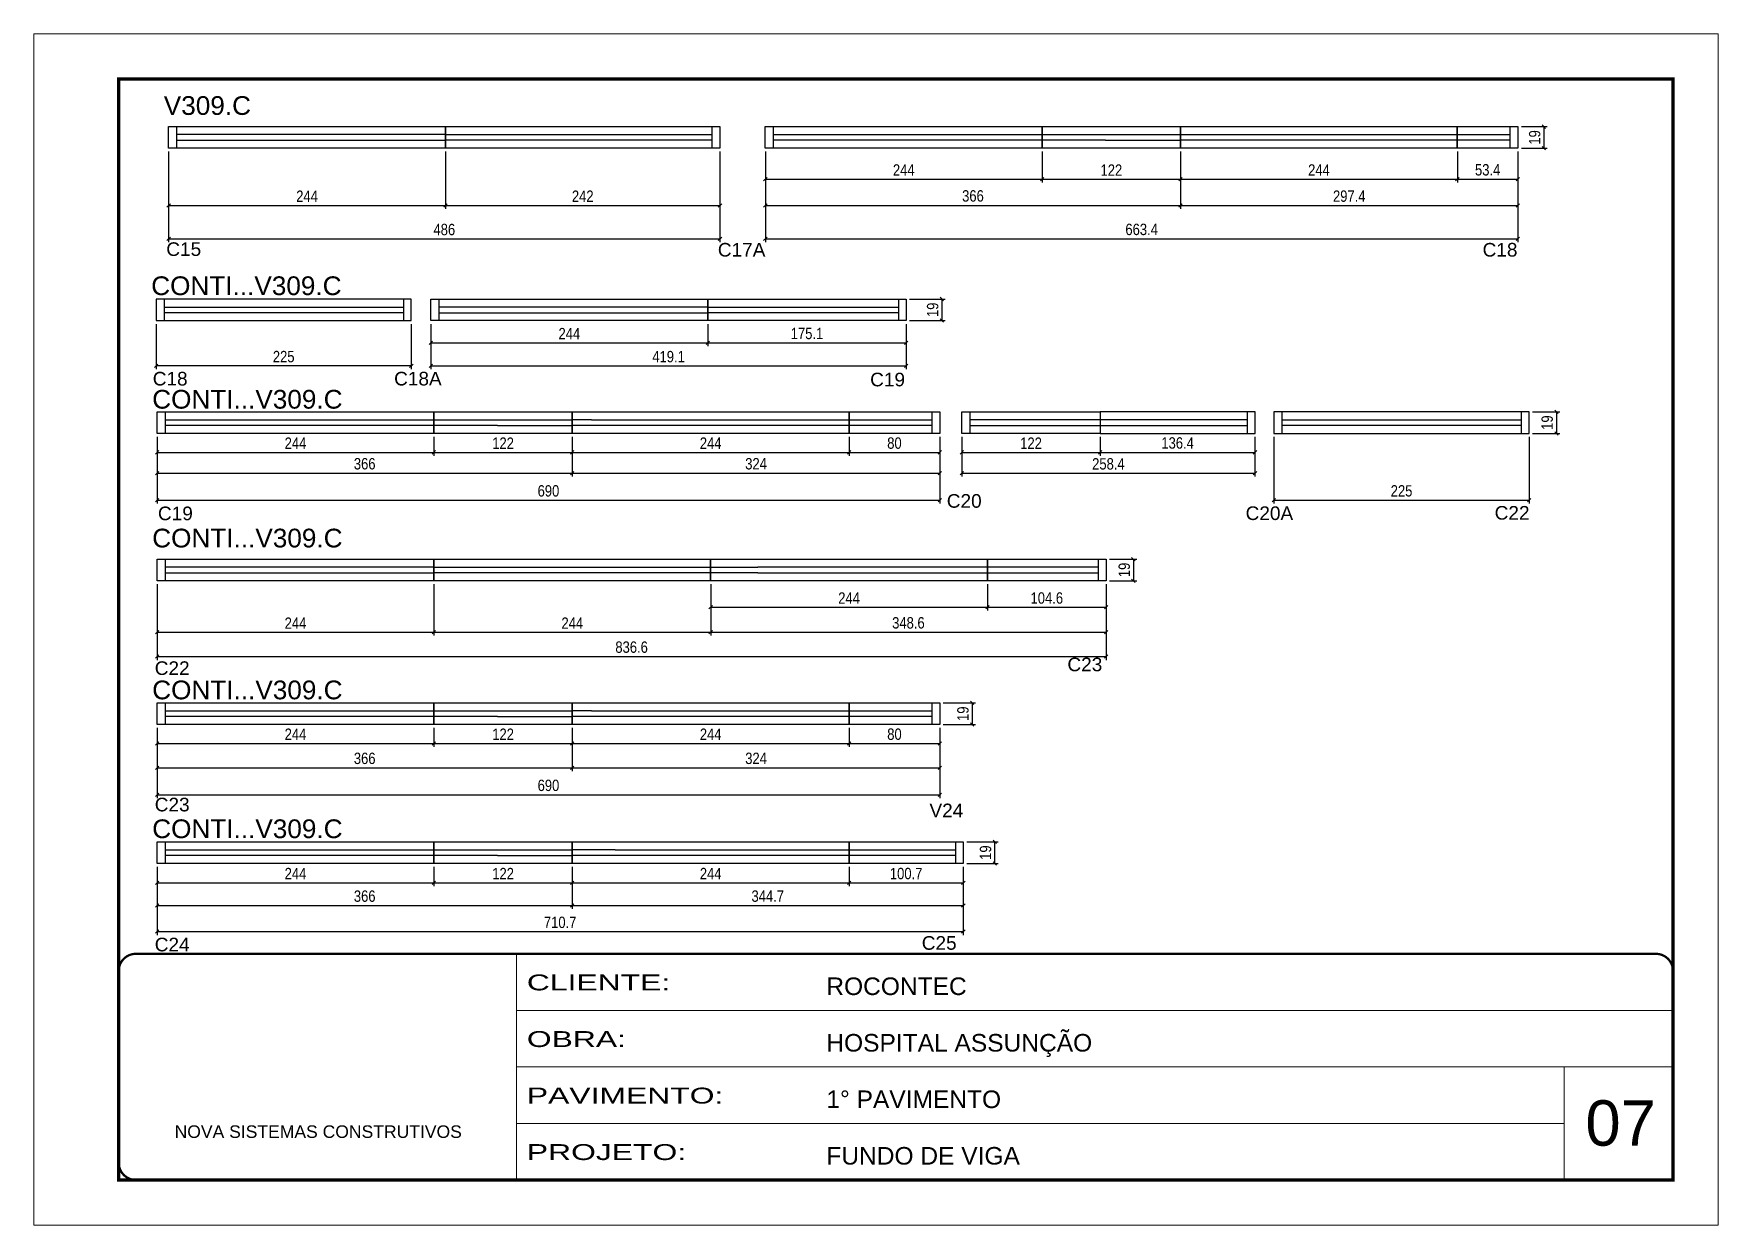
# Model space of a CAD drawing. Extents: x 3090 to 9343, y 762 to 5258.
# Drawn here: x 6273 to 7758, y 3059 to 4109 of the extents above; entities that cross this region are included whole.
import ezdxf

# ---------------------------------------------------------------- set-up
doc = ezdxf.new("R2010")
doc.units = 0
doc.linetypes.add('CONTINUO', pattern=[0])
doc.linetypes.add('DASHED', pattern=[0.75, 0.5, -0.25])
doc.layers.add('00 - FELIPE', color=2, linetype='Continuous', plot=False)
for name, color, linetype in [('5', 5, 'Continuous'), ('NOMENCLATURA', 7, 'Continuous'), ('Painéis', 200, 'Continuous'), ('SARR_2.2x7', 40, 'Continuous')]:
    doc.layers.add(name, color=color, linetype=linetype)
for name, color, linetype, lineweight in [('CARIMBO', 255, 'Continuous', 9), ('Escoras', 2, 'Continuous', 25), ('Folhas', 255, 'Continuous', 9), ('Romaneio', 3, 'Continuous', 13), ('SARRAFO DE PRESSAO', 251, 'DASHED', 9)]:
    doc.layers.add(name, color=color, linetype=linetype, lineweight=lineweight)
doc.styles.add('ARIAL', font='arial.ttf')
doc.styles.add('COTA TECNICA', font='techl___.ttf', dxfattribs={"height": 10})
doc.styles.add('COTA TECNICA-50', font='techl___.ttf', dxfattribs={"height": 10})
doc.styles.get("Standard").update_dxf_attribs({"font": 'arial.ttf'})
doc.styles.add('Tecnologia', font='')
doc.styles.get('Tecnologia').set_extended_font_data('Forgotten Futurist')
doc.dimstyles.new('COTA PAINEL-50', dxfattribs={"dimtxt": 10, "dimasz": 3, "dimexe": 3, "dimexo": 3, "dimgap": 3, "dimtad": 1, "dimdec": 1, "dimzin": 12, "dimdsep": 46, "dimtxsty": 'COTA TECNICA-50', "dimblk1": 'OBLIQUE', "dimblk2": 'OBLIQUE', "dimsah": 1, "dimcen": 0.9, "dimclrd": 4, "dimclre": 4, "dimclrt": 240, "dimadec": 1, "dimazin": 3, "dimtfac": 1, "dimtdec": 1, "dimtmove": 0, "dimatfit": 3, "dimfxl": 1, "dimtolj": 1, "dimtzin": 12, "dimarcsym": 0})
doc.dimstyles.new('PAINEL', dxfattribs={"dimtxt": 10, "dimasz": 3, "dimexe": 3, "dimexo": 3, "dimgap": 3, "dimtad": 1, "dimdec": 1, "dimzin": 12, "dimdsep": 46, "dimtxsty": 'COTA TECNICA', "dimblk1": 'OBLIQUE', "dimblk2": 'OBLIQUE', "dimsah": 1, "dimcen": 0.9, "dimclrd": 4, "dimclre": 4, "dimclrt": 240, "dimadec": 1, "dimazin": 3, "dimtfac": 1, "dimtdec": 1, "dimtmove": 0, "dimatfit": 3, "dimfxl": 1, "dimtolj": 1, "dimtzin": 12, "dimarcsym": 0})

msp = doc.modelspace()

# ---------------------------------------------------------------- texts
at = {"layer": '5', "linetype": 'Continuous'}
for s, p in [('C15', (6390.33, 3913.27)), ('C17A', (6876.51, 3912.72)), ('C18', (7550.65, 3912.72)), ('C18', (6378.36, 3799.11)), ('C18A', (6591.15, 3799.15)), ('C19', (7010.77, 3798.37)), ('C20', (7078.32, 3691.4)), ('C19', (6382.98, 3680.41)), ('C20A', (7341.74, 3680.58)), ('C22', (7561.26, 3680.9)), ('C22', (6380.13, 3544.05)), ('C23', (7184.67, 3547.34)), ('C23', (6380.13, 3423.83)), ('V24', (7063.06, 3418.64)), ('C24', (6380.13, 3300.5)), ('C25', (7056.26, 3301.89))]:
    msp.add_text(s, height=12, rotation=359.99996, dxfattribs=at).set_placement(p)
at = {"layer": 'CARIMBO', "style": 'ARIAL'}
msp.add_text('07', height=40, dxfattribs=at).set_placement((7641.29, 3129.25))
at = {"layer": 'NOMENCLATURA', "linetype": 'Continuous'}
for s, p in [('V309.C', (6388.1, 4037.55)), ('CONTI...V309.C', (6377.04, 3878.76)), ('CONTI...V309.C', (6377.92, 3778.73)), ('CONTI...V309.C', (6377.92, 3656.42)), ('CONTI...V309.C', (6377.92, 3522.6)), ('CONTI...V309.C', (6377.92, 3400.26))]:
    msp.add_text(s, height=16.5, dxfattribs=at).set_placement(p)

# ---------------------------------------------------------------- blocks, each defined once
blk = doc.blocks.new('9999999999')
at = {"color": 30, "linetype": 'CONTINUO'}
for p, q in [((98564.6, 34230.2), (98564.6, 34429.4)), ((98564.6, 34379.6), (99584, 34379.6)), ((98564.6, 34329.8), (99488, 34329.8)), ((99584, 34329.8), (99488, 34329.8)), ((99488, 34329.8), (99488, 34230.2)), ((98564.6, 34280), (99488, 34280))]:
    blk.add_line(p, q, dxfattribs=at)
at = {"color": 30, "linetype": 'CONTINUO', "const_width": 2}
blk.add_lwpolyline([(99584, 34230.2), (99584, 34414.4, 0.414214), (99569, 34429.4), (98229, 34429.4, 0.414214), (98214, 34414.4), (98214, 34245.2, 0.414214), (98229, 34230.2), (99584, 34230.2)], format="xyb", dxfattribs=at)
at = {"layer": 'Folhas'}
blk.add_lwpolyline([(98139, 34190.2), (99624, 34190.2), (99624, 35240.2), (98139, 35240.2)], close=True, dxfattribs=at)
at = {"layer": 'Folhas', "color": 30, "const_width": 3}
blk.add_lwpolyline([(98214, 34230.2), (99584, 34230.2), (99584, 35200.2), (98214, 35200.2)], close=True, dxfattribs=at)
at = {"color": 7, "linetype": 'Continuous', "ltscale": 5, "style": 'ARIAL'}
for s, height, p in [('ROCONTEC', 15.48, (98837.7, 34393.1)), ('HOSPITAL ASSUNÇÃO', 15.483, (98837.7, 34343.3)), ('1° PAVIMENTO', 15.483, (98837.7, 34293.5)), ('NOVA SISTEMAS CONSTRUTIVOS', 11.059, (98263.2, 34267.2)), ('FUNDO DE VIGA', 15.483, (98837.7, 34243.7))]:
    blk.add_text(s, height=height, dxfattribs=at).set_placement(p)
at = {"layer": 'Folhas', "color": 7, "style": 'Tecnologia', "width": 1.5}
for s, p in [('CLIENTE:', (98573.7, 34397.2)), ('OBRA:', (98573.7, 34347.3)), ('PAVIMENTO:', (98573.7, 34297.5)), ('PROJETO:', (98573.7, 34247.7))]:
    blk.add_text(s, height=14, dxfattribs=at).set_placement(p)
blk = doc.blocks.new('_Oblique')
at = {"color": 0, "linetype": 'ByBlock', "lineweight": -2}
blk.add_line((-0.5, -0.5), (0.5, 0.5), dxfattribs=at)
blk = doc.blocks.new('*D36')
at = {"layer": 'Defpoints', "color": 0, "linetype": 'ByBlock', "transparency": 16777216}
for p in [(6392.4, 4008.2), (6878.4, 4008.2), (6878.4, 3928.3)]:
    blk.add_point(p, dxfattribs=at)
at = {"layer": 'Escoras', "color": 4, "linetype": 'ByBlock', "lineweight": -2, "transparency": 16777216}
for p, q in [((6392.4, 4005.2), (6392.4, 3925.3)), ((6878.4, 4005.2), (6878.4, 3925.3)), ((6392.4, 3928.3), (6878.4, 3928.3))]:
    blk.add_line(p, q, dxfattribs=at)
at = {"layer": 'Escoras', "color": 4, "linetype": 'ByBlock', "lineweight": -2, "transparency": 16777216, "xscale": 3, "yscale": 3, "zscale": 3, "rotation": 180}
blk.add_blockref('_Oblique', (6392.4, 3928.3), dxfattribs=at)
at = {"layer": 'Escoras', "color": 4, "linetype": 'ByBlock', "lineweight": -2, "transparency": 16777216, "xscale": 3, "yscale": 3, "zscale": 3}
blk.add_blockref('_Oblique', (6878.4, 3928.3), dxfattribs=at)
at = {"layer": 'Escoras', "color": 240, "linetype": 'ByBlock', "transparency": 16777216, "insert": (6635.4, 3936.5), "char_height": 10, "attachment_point": 5, "style": 'COTA TECNICA-50'}
blk.add_mtext('\\A1;486', dxfattribs=at)
blk = doc.blocks.new('*D266')
at = {"layer": 'Defpoints', "color": 0, "linetype": 'ByBlock', "transparency": 16777216}
for p in [(6392.4, 4008.2), (6636.4, 4008.2), (6636.4, 3957.8)]:
    blk.add_point(p, dxfattribs=at)
at = {"layer": 'Romaneio', "color": 4, "linetype": 'ByBlock', "lineweight": -2, "transparency": 16777216}
for p, q in [((6392.4, 4005.2), (6392.4, 3954.8)), ((6636.4, 4005.2), (6636.4, 3954.8)), ((6392.4, 3957.8), (6636.4, 3957.8))]:
    blk.add_line(p, q, dxfattribs=at)
at = {"layer": 'Romaneio', "color": 4, "linetype": 'ByBlock', "lineweight": -2, "transparency": 16777216, "xscale": 3, "yscale": 3, "zscale": 3, "rotation": 180}
blk.add_blockref('_Oblique', (6392.4, 3957.8), dxfattribs=at)
at = {"layer": 'Romaneio', "color": 4, "linetype": 'ByBlock', "lineweight": -2, "transparency": 16777216, "xscale": 3, "yscale": 3, "zscale": 3}
blk.add_blockref('_Oblique', (6636.4, 3957.8), dxfattribs=at)
at = {"layer": 'Romaneio', "color": 240, "linetype": 'ByBlock', "transparency": 16777216, "insert": (6514.4, 3965.9), "char_height": 10, "attachment_point": 5, "style": 'COTA TECNICA-50'}
blk.add_mtext('\\A1;244', dxfattribs=at)
blk = doc.blocks.new('*D37')
at = {"layer": 'Defpoints', "color": 0, "linetype": 'ByBlock', "transparency": 16777216}
for p in [(6636.4, 4008.2), (6878.4, 4008.2), (6878.4, 3957.8)]:
    blk.add_point(p, dxfattribs=at)
at = {"layer": 'Escoras', "color": 4, "linetype": 'ByBlock', "lineweight": -2, "transparency": 16777216}
for p, q in [((6636.4, 4005.2), (6636.4, 3954.8)), ((6878.4, 4005.2), (6878.4, 3954.8)), ((6636.4, 3957.8), (6878.4, 3957.8))]:
    blk.add_line(p, q, dxfattribs=at)
at = {"layer": 'Escoras', "color": 4, "linetype": 'ByBlock', "lineweight": -2, "transparency": 16777216, "xscale": 3, "yscale": 3, "zscale": 3, "rotation": 180}
blk.add_blockref('_Oblique', (6636.4, 3957.8), dxfattribs=at)
at = {"layer": 'Escoras', "color": 4, "linetype": 'ByBlock', "lineweight": -2, "transparency": 16777216, "xscale": 3, "yscale": 3, "zscale": 3}
blk.add_blockref('_Oblique', (6878.4, 3957.8), dxfattribs=at)
at = {"layer": 'Escoras', "color": 240, "linetype": 'ByBlock', "transparency": 16777216, "insert": (6757.4, 3965.9), "char_height": 10, "attachment_point": 5, "style": 'COTA TECNICA-50'}
blk.add_mtext('\\A1;242', dxfattribs=at)
blk = doc.blocks.new('*D38')
at = {"layer": 'Defpoints', "color": 0, "linetype": 'ByBlock', "transparency": 16777216}
for p in [(6918.4, 4008.2), (7581.8, 4008.2), (7581.8, 3928.3)]:
    blk.add_point(p, dxfattribs=at)
at = {"layer": 'Escoras', "color": 4, "linetype": 'ByBlock', "lineweight": -2, "transparency": 16777216}
for p, q in [((6918.4, 4005.2), (6918.4, 3925.3)), ((7581.8, 4005.2), (7581.8, 3925.3)), ((6918.4, 3928.3), (7581.8, 3928.3))]:
    blk.add_line(p, q, dxfattribs=at)
at = {"layer": 'Escoras', "color": 4, "linetype": 'ByBlock', "lineweight": -2, "transparency": 16777216, "xscale": 3, "yscale": 3, "zscale": 3, "rotation": 180}
blk.add_blockref('_Oblique', (6918.4, 3928.3), dxfattribs=at)
at = {"layer": 'Escoras', "color": 4, "linetype": 'ByBlock', "lineweight": -2, "transparency": 16777216, "xscale": 3, "yscale": 3, "zscale": 3}
blk.add_blockref('_Oblique', (7581.8, 3928.3), dxfattribs=at)
at = {"layer": 'Escoras', "color": 240, "linetype": 'ByBlock', "transparency": 16777216, "insert": (7250.1, 3936.6), "char_height": 10, "attachment_point": 5, "style": 'COTA TECNICA-50'}
blk.add_mtext('\\A1;663.4', dxfattribs=at)
blk = doc.blocks.new('*D267')
at = {"layer": 'Defpoints', "color": 0, "linetype": 'ByBlock', "transparency": 16777216}
for p in [(6918.4, 4008.2), (7162.4, 4008.2), (7162.4, 3980.9)]:
    blk.add_point(p, dxfattribs=at)
at = {"layer": 'Romaneio', "color": 4, "linetype": 'ByBlock', "lineweight": -2, "transparency": 16777216}
for p, q in [((6918.4, 4005.2), (6918.4, 3977.9)), ((7162.4, 4005.2), (7162.4, 3977.9)), ((6918.4, 3980.9), (7162.4, 3980.9))]:
    blk.add_line(p, q, dxfattribs=at)
at = {"layer": 'Romaneio', "color": 4, "linetype": 'ByBlock', "lineweight": -2, "transparency": 16777216, "xscale": 3, "yscale": 3, "zscale": 3, "rotation": 180}
blk.add_blockref('_Oblique', (6918.4, 3980.9), dxfattribs=at)
at = {"layer": 'Romaneio', "color": 4, "linetype": 'ByBlock', "lineweight": -2, "transparency": 16777216, "xscale": 3, "yscale": 3, "zscale": 3}
blk.add_blockref('_Oblique', (7162.4, 3980.9), dxfattribs=at)
at = {"layer": 'Romaneio', "color": 240, "linetype": 'ByBlock', "transparency": 16777216, "insert": (7040.4, 3989), "char_height": 10, "attachment_point": 5, "style": 'COTA TECNICA-50'}
blk.add_mtext('\\A1;244', dxfattribs=at)
blk = doc.blocks.new('*D268')
at = {"layer": 'Defpoints', "color": 0, "linetype": 'ByBlock', "transparency": 16777216}
for p in [(7162.4, 4008.2), (7284.4, 4008.2), (7284.4, 3980.9)]:
    blk.add_point(p, dxfattribs=at)
at = {"layer": 'Escoras', "color": 4, "linetype": 'ByBlock', "lineweight": -2, "transparency": 16777216}
for p, q in [((7162.4, 4005.2), (7162.4, 3977.9)), ((7284.4, 4005.2), (7284.4, 3977.9)), ((7162.4, 3980.9), (7284.4, 3980.9))]:
    blk.add_line(p, q, dxfattribs=at)
at = {"layer": 'Escoras', "color": 4, "linetype": 'ByBlock', "lineweight": -2, "transparency": 16777216, "xscale": 3, "yscale": 3, "zscale": 3, "rotation": 180}
blk.add_blockref('_Oblique', (7162.4, 3980.9), dxfattribs=at)
at = {"layer": 'Escoras', "color": 4, "linetype": 'ByBlock', "lineweight": -2, "transparency": 16777216, "xscale": 3, "yscale": 3, "zscale": 3}
blk.add_blockref('_Oblique', (7284.4, 3980.9), dxfattribs=at)
at = {"layer": 'Escoras', "color": 240, "linetype": 'ByBlock', "transparency": 16777216, "insert": (7223.4, 3988.9), "char_height": 10, "attachment_point": 5, "style": 'COTA TECNICA-50'}
blk.add_mtext('\\A1;122', dxfattribs=at)
blk = doc.blocks.new('*D39')
at = {"layer": 'Defpoints', "color": 0, "linetype": 'ByBlock', "transparency": 16777216}
for p in [(7284.4, 4008.2), (7528.4, 4008.2), (7528.4, 3980.9)]:
    blk.add_point(p, dxfattribs=at)
at = {"layer": 'Escoras', "color": 4, "linetype": 'ByBlock', "lineweight": -2, "transparency": 16777216}
for p, q in [((7284.4, 4005.2), (7284.4, 3977.9)), ((7528.4, 4005.2), (7528.4, 3977.9)), ((7284.4, 3980.9), (7528.4, 3980.9))]:
    blk.add_line(p, q, dxfattribs=at)
at = {"layer": 'Escoras', "color": 4, "linetype": 'ByBlock', "lineweight": -2, "transparency": 16777216, "xscale": 3, "yscale": 3, "zscale": 3, "rotation": 180}
blk.add_blockref('_Oblique', (7284.4, 3980.9), dxfattribs=at)
at = {"layer": 'Escoras', "color": 4, "linetype": 'ByBlock', "lineweight": -2, "transparency": 16777216, "xscale": 3, "yscale": 3, "zscale": 3}
blk.add_blockref('_Oblique', (7528.4, 3980.9), dxfattribs=at)
at = {"layer": 'Escoras', "color": 240, "linetype": 'ByBlock', "transparency": 16777216, "insert": (7406.4, 3989), "char_height": 10, "attachment_point": 5, "style": 'COTA TECNICA-50'}
blk.add_mtext('\\A1;244', dxfattribs=at)
blk = doc.blocks.new('*D269')
at = {"layer": 'Defpoints', "color": 0, "linetype": 'ByBlock', "transparency": 16777216}
for p in [(6381.3, 3856.3), (6606.3, 3856.3), (6381.3, 3816.4)]:
    blk.add_point(p, dxfattribs=at)
at = {"layer": 'Escoras', "color": 4, "linetype": 'ByBlock', "lineweight": -2, "transparency": 16777216}
for p, q in [((6381.3, 3853.3), (6381.3, 3813.4)), ((6606.3, 3853.3), (6606.3, 3813.4)), ((6606.3, 3816.4), (6381.3, 3816.4))]:
    blk.add_line(p, q, dxfattribs=at)
at = {"layer": 'Escoras', "color": 4, "linetype": 'ByBlock', "lineweight": -2, "transparency": 16777216, "xscale": 3, "yscale": 3, "zscale": 3, "rotation": 180}
blk.add_blockref('_Oblique', (6381.3, 3816.4), dxfattribs=at)
at = {"layer": 'Escoras', "color": 4, "linetype": 'ByBlock', "lineweight": -2, "transparency": 16777216, "xscale": 3, "yscale": 3, "zscale": 3}
blk.add_blockref('_Oblique', (6606.3, 3816.4), dxfattribs=at)
at = {"layer": 'Escoras', "color": 240, "linetype": 'ByBlock', "transparency": 16777216, "insert": (6493.8, 3824.5), "char_height": 10, "attachment_point": 5, "style": 'COTA TECNICA-50'}
blk.add_mtext('\\A1;225', dxfattribs=at)
blk = doc.blocks.new('*D40')
at = {"layer": 'Defpoints', "color": 0, "linetype": 'ByBlock', "transparency": 16777216}
for p in [(6623.6, 3856.3), (7042.6, 3856.3), (7042.6, 3816.4)]:
    blk.add_point(p, dxfattribs=at)
at = {"layer": 'Escoras', "color": 4, "linetype": 'ByBlock', "lineweight": -2, "transparency": 16777216}
for p, q in [((6623.6, 3853.3), (6623.6, 3813.4)), ((7042.6, 3853.3), (7042.6, 3813.4)), ((6623.6, 3816.4), (7042.6, 3816.4))]:
    blk.add_line(p, q, dxfattribs=at)
at = {"layer": 'Escoras', "color": 4, "linetype": 'ByBlock', "lineweight": -2, "transparency": 16777216, "xscale": 3, "yscale": 3, "zscale": 3, "rotation": 180}
blk.add_blockref('_Oblique', (6623.6, 3816.4), dxfattribs=at)
at = {"layer": 'Escoras', "color": 4, "linetype": 'ByBlock', "lineweight": -2, "transparency": 16777216, "xscale": 3, "yscale": 3, "zscale": 3}
blk.add_blockref('_Oblique', (7042.6, 3816.4), dxfattribs=at)
at = {"layer": 'Escoras', "color": 240, "linetype": 'ByBlock', "transparency": 16777216, "insert": (6833.1, 3824.5), "char_height": 10, "attachment_point": 5, "style": 'COTA TECNICA-50'}
blk.add_mtext('\\A1;419.1', dxfattribs=at)
blk = doc.blocks.new('*D270')
at = {"layer": 'Defpoints', "color": 0, "linetype": 'ByBlock', "transparency": 16777216}
for p in [(6623.6, 3856.3), (6867.6, 3856.3), (6867.6, 3836.8)]:
    blk.add_point(p, dxfattribs=at)
at = {"layer": 'Romaneio', "color": 4, "linetype": 'ByBlock', "lineweight": -2, "transparency": 16777216}
for p, q in [((6623.6, 3853.3), (6623.6, 3833.8)), ((6867.6, 3853.3), (6867.6, 3833.8)), ((6623.6, 3836.8), (6867.6, 3836.8))]:
    blk.add_line(p, q, dxfattribs=at)
at = {"layer": 'Romaneio', "color": 4, "linetype": 'ByBlock', "lineweight": -2, "transparency": 16777216, "xscale": 3, "yscale": 3, "zscale": 3, "rotation": 180}
blk.add_blockref('_Oblique', (6623.6, 3836.8), dxfattribs=at)
at = {"layer": 'Romaneio', "color": 4, "linetype": 'ByBlock', "lineweight": -2, "transparency": 16777216, "xscale": 3, "yscale": 3, "zscale": 3}
blk.add_blockref('_Oblique', (6867.6, 3836.8), dxfattribs=at)
at = {"layer": 'Romaneio', "color": 240, "linetype": 'ByBlock', "transparency": 16777216, "insert": (6745.6, 3844.8), "char_height": 10, "attachment_point": 5, "style": 'COTA TECNICA-50'}
blk.add_mtext('\\A1;244', dxfattribs=at)
blk = doc.blocks.new('*D41')
at = {"layer": 'Defpoints', "color": 0, "linetype": 'ByBlock', "transparency": 16777216}
for p in [(6867.6, 3856.3), (7042.6, 3856.3), (7042.6, 3836.8)]:
    blk.add_point(p, dxfattribs=at)
at = {"layer": 'Escoras', "color": 4, "linetype": 'ByBlock', "lineweight": -2, "transparency": 16777216}
for p, q in [((6867.6, 3853.3), (6867.6, 3833.8)), ((7042.6, 3853.3), (7042.6, 3833.8)), ((6867.6, 3836.8), (7042.6, 3836.8))]:
    blk.add_line(p, q, dxfattribs=at)
at = {"layer": 'Escoras', "color": 4, "linetype": 'ByBlock', "lineweight": -2, "transparency": 16777216, "xscale": 3, "yscale": 3, "zscale": 3, "rotation": 180}
blk.add_blockref('_Oblique', (6867.6, 3836.8), dxfattribs=at)
at = {"layer": 'Escoras', "color": 4, "linetype": 'ByBlock', "lineweight": -2, "transparency": 16777216, "xscale": 3, "yscale": 3, "zscale": 3}
blk.add_blockref('_Oblique', (7042.6, 3836.8), dxfattribs=at)
at = {"layer": 'Escoras', "color": 240, "linetype": 'ByBlock', "transparency": 16777216, "insert": (6955.1, 3844.9), "char_height": 10, "attachment_point": 5, "style": 'COTA TECNICA-50'}
blk.add_mtext('\\A1;175.1', dxfattribs=at)
blk = doc.blocks.new('*D42')
at = {"layer": 'Defpoints', "color": 0, "linetype": 'ByBlock', "transparency": 16777216}
for p in [(6382.2, 3756.9), (7072.2, 3756.9), (7072.2, 3698.1)]:
    blk.add_point(p, dxfattribs=at)
at = {"layer": 'Escoras', "color": 4, "linetype": 'ByBlock', "lineweight": -2, "transparency": 16777216}
for p, q in [((6382.2, 3753.9), (6382.2, 3695.1)), ((7072.2, 3753.9), (7072.2, 3695.1)), ((6382.2, 3698.1), (7072.2, 3698.1))]:
    blk.add_line(p, q, dxfattribs=at)
at = {"layer": 'Escoras', "color": 4, "linetype": 'ByBlock', "lineweight": -2, "transparency": 16777216, "xscale": 3, "yscale": 3, "zscale": 3, "rotation": 180}
blk.add_blockref('_Oblique', (6382.2, 3698.1), dxfattribs=at)
at = {"layer": 'Escoras', "color": 4, "linetype": 'ByBlock', "lineweight": -2, "transparency": 16777216, "xscale": 3, "yscale": 3, "zscale": 3}
blk.add_blockref('_Oblique', (7072.2, 3698.1), dxfattribs=at)
at = {"layer": 'Escoras', "color": 240, "linetype": 'ByBlock', "transparency": 16777216, "insert": (6727.2, 3706.2), "char_height": 10, "attachment_point": 5, "style": 'COTA TECNICA-50'}
blk.add_mtext('\\A1;690', dxfattribs=at)
blk = doc.blocks.new('*D271')
at = {"layer": 'Defpoints', "color": 0, "linetype": 'ByBlock', "transparency": 16777216}
for p in [(6382.2, 3756.9), (6626.2, 3756.9), (6626.2, 3740.2)]:
    blk.add_point(p, dxfattribs=at)
at = {"layer": 'Romaneio', "color": 4, "linetype": 'ByBlock', "lineweight": -2, "transparency": 16777216}
for p, q in [((6382.2, 3753.9), (6382.2, 3737.2)), ((6626.2, 3753.9), (6626.2, 3737.2)), ((6382.2, 3740.2), (6626.2, 3740.2))]:
    blk.add_line(p, q, dxfattribs=at)
at = {"layer": 'Romaneio', "color": 4, "linetype": 'ByBlock', "lineweight": -2, "transparency": 16777216, "xscale": 3, "yscale": 3, "zscale": 3, "rotation": 180}
blk.add_blockref('_Oblique', (6382.2, 3740.2), dxfattribs=at)
at = {"layer": 'Romaneio', "color": 4, "linetype": 'ByBlock', "lineweight": -2, "transparency": 16777216, "xscale": 3, "yscale": 3, "zscale": 3}
blk.add_blockref('_Oblique', (6626.2, 3740.2), dxfattribs=at)
at = {"layer": 'Romaneio', "color": 240, "linetype": 'ByBlock', "transparency": 16777216, "insert": (6504.2, 3748.3), "char_height": 10, "attachment_point": 5, "style": 'COTA TECNICA-50'}
blk.add_mtext('\\A1;244', dxfattribs=at)
blk = doc.blocks.new('*D272')
at = {"layer": 'Defpoints', "color": 0, "linetype": 'ByBlock', "transparency": 16777216}
for p in [(6626.2, 3756.9), (6748.2, 3756.9), (6748.2, 3740.2)]:
    blk.add_point(p, dxfattribs=at)
at = {"layer": 'Escoras', "color": 4, "linetype": 'ByBlock', "lineweight": -2, "transparency": 16777216}
for p, q in [((6626.2, 3753.9), (6626.2, 3737.2)), ((6748.2, 3753.9), (6748.2, 3737.2)), ((6626.2, 3740.2), (6748.2, 3740.2))]:
    blk.add_line(p, q, dxfattribs=at)
at = {"layer": 'Escoras', "color": 4, "linetype": 'ByBlock', "lineweight": -2, "transparency": 16777216, "xscale": 3, "yscale": 3, "zscale": 3, "rotation": 180}
blk.add_blockref('_Oblique', (6626.2, 3740.2), dxfattribs=at)
at = {"layer": 'Escoras', "color": 4, "linetype": 'ByBlock', "lineweight": -2, "transparency": 16777216, "xscale": 3, "yscale": 3, "zscale": 3}
blk.add_blockref('_Oblique', (6748.2, 3740.2), dxfattribs=at)
at = {"layer": 'Escoras', "color": 240, "linetype": 'ByBlock', "transparency": 16777216, "insert": (6687.2, 3748.3), "char_height": 10, "attachment_point": 5, "style": 'COTA TECNICA-50'}
blk.add_mtext('\\A1;122', dxfattribs=at)
blk = doc.blocks.new('*D43')
at = {"layer": 'Defpoints', "color": 0, "linetype": 'ByBlock', "transparency": 16777216}
for p in [(6992.2, 3756.9), (7072.2, 3756.9), (7072.2, 3740.2)]:
    blk.add_point(p, dxfattribs=at)
at = {"layer": 'Escoras', "color": 4, "linetype": 'ByBlock', "lineweight": -2, "transparency": 16777216}
for p, q in [((6992.2, 3753.9), (6992.2, 3737.2)), ((7072.2, 3753.9), (7072.2, 3737.2)), ((6992.2, 3740.2), (7072.2, 3740.2))]:
    blk.add_line(p, q, dxfattribs=at)
at = {"layer": 'Escoras', "color": 4, "linetype": 'ByBlock', "lineweight": -2, "transparency": 16777216, "xscale": 3, "yscale": 3, "zscale": 3, "rotation": 180}
blk.add_blockref('_Oblique', (6992.2, 3740.2), dxfattribs=at)
at = {"layer": 'Escoras', "color": 4, "linetype": 'ByBlock', "lineweight": -2, "transparency": 16777216, "xscale": 3, "yscale": 3, "zscale": 3}
blk.add_blockref('_Oblique', (7072.2, 3740.2), dxfattribs=at)
at = {"layer": 'Escoras', "color": 240, "linetype": 'ByBlock', "transparency": 16777216, "insert": (7032.2, 3748.3), "char_height": 10, "attachment_point": 5, "style": 'COTA TECNICA-50'}
blk.add_mtext('\\A1;80', dxfattribs=at)
blk = doc.blocks.new('*D273')
at = {"layer": 'Defpoints', "color": 0, "linetype": 'ByBlock', "transparency": 16777216}
for p in [(7366.7, 3756.9), (7591.7, 3756.9), (7591.7, 3698.1)]:
    blk.add_point(p, dxfattribs=at)
at = {"layer": 'Escoras', "color": 4, "linetype": 'ByBlock', "lineweight": -2, "transparency": 16777216}
for p, q in [((7366.7, 3753.9), (7366.7, 3695.1)), ((7591.7, 3753.9), (7591.7, 3695.1)), ((7366.7, 3698.1), (7591.7, 3698.1))]:
    blk.add_line(p, q, dxfattribs=at)
at = {"layer": 'Escoras', "color": 4, "linetype": 'ByBlock', "lineweight": -2, "transparency": 16777216, "xscale": 3, "yscale": 3, "zscale": 3, "rotation": 180}
blk.add_blockref('_Oblique', (7366.7, 3698.1), dxfattribs=at)
at = {"layer": 'Escoras', "color": 4, "linetype": 'ByBlock', "lineweight": -2, "transparency": 16777216, "xscale": 3, "yscale": 3, "zscale": 3}
blk.add_blockref('_Oblique', (7591.7, 3698.1), dxfattribs=at)
at = {"layer": 'Escoras', "color": 240, "linetype": 'ByBlock', "transparency": 16777216, "insert": (7479.2, 3706.2), "char_height": 10, "attachment_point": 5, "style": 'COTA TECNICA-50'}
blk.add_mtext('\\A1;225', dxfattribs=at)
blk = doc.blocks.new('*D274')
at = {"layer": 'Defpoints', "color": 0, "linetype": 'ByBlock', "transparency": 16777216}
for p in [(7581.8, 4027.2), (7581.8, 4008.2), (7604.6, 4008.2)]:
    blk.add_point(p, dxfattribs=at)
at = {"layer": 'Escoras', "color": 4, "linetype": 'ByBlock', "lineweight": -2, "transparency": 16777216}
for p, q in [((7584.8, 4027.2), (7607.6, 4027.2)), ((7604.6, 4027.2), (7604.6, 4008.2)), ((7584.8, 4008.2), (7607.6, 4008.2))]:
    blk.add_line(p, q, dxfattribs=at)
at = {"layer": 'Escoras', "color": 4, "linetype": 'ByBlock', "lineweight": -2, "transparency": 16777216, "xscale": 3, "yscale": 3, "zscale": 3}
for p, rotation in [((7604.6, 4027.2), 90), ((7604.6, 4008.2), 270)]:
    blk.add_blockref('_Oblique', p, dxfattribs=dict(at, rotation=rotation))
at = {"layer": 'Escoras', "color": 240, "linetype": 'ByBlock', "transparency": 16777216, "insert": (7596.6, 4017.7), "char_height": 10, "attachment_point": 5, "rotation": 90, "style": 'COTA TECNICA-50'}
blk.add_mtext('\\A1;19', dxfattribs=at)
blk = doc.blocks.new('*D275')
at = {"layer": 'Defpoints', "color": 0, "linetype": 'ByBlock', "transparency": 16777216}
for p in [(7042.6, 3875.3), (7042.6, 3856.3), (7074, 3856.3)]:
    blk.add_point(p, dxfattribs=at)
at = {"layer": 'Escoras', "color": 4, "linetype": 'ByBlock', "lineweight": -2, "transparency": 16777216}
for p, q in [((7045.6, 3875.3), (7077, 3875.3)), ((7074, 3875.3), (7074, 3856.3)), ((7045.6, 3856.3), (7077, 3856.3))]:
    blk.add_line(p, q, dxfattribs=at)
at = {"layer": 'Escoras', "color": 4, "linetype": 'ByBlock', "lineweight": -2, "transparency": 16777216, "xscale": 3, "yscale": 3, "zscale": 3}
for p, rotation in [((7074, 3875.3), 90), ((7074, 3856.3), 270)]:
    blk.add_blockref('_Oblique', p, dxfattribs=dict(at, rotation=rotation))
at = {"layer": 'Escoras', "color": 240, "linetype": 'ByBlock', "transparency": 16777216, "insert": (7065.9, 3865.8), "char_height": 10, "attachment_point": 5, "rotation": 90, "style": 'COTA TECNICA-50'}
blk.add_mtext('\\A1;19', dxfattribs=at)
blk = doc.blocks.new('*D276')
at = {"layer": 'Defpoints', "color": 0, "linetype": 'ByBlock', "transparency": 16777216}
for p in [(7091.6, 3756.9), (7350, 3756.9), (7350, 3721.9)]:
    blk.add_point(p, dxfattribs=at)
at = {"layer": 'Romaneio', "color": 4, "linetype": 'ByBlock', "lineweight": -2, "transparency": 16777216}
for p, q in [((7091.6, 3753.9), (7091.6, 3718.9)), ((7350, 3753.9), (7350, 3718.9)), ((7091.6, 3721.9), (7350, 3721.9))]:
    blk.add_line(p, q, dxfattribs=at)
at = {"layer": 'Romaneio', "color": 4, "linetype": 'ByBlock', "lineweight": -2, "transparency": 16777216, "xscale": 3, "yscale": 3, "zscale": 3, "rotation": 180}
blk.add_blockref('_Oblique', (7091.6, 3721.9), dxfattribs=at)
at = {"layer": 'Romaneio', "color": 4, "linetype": 'ByBlock', "lineweight": -2, "transparency": 16777216, "xscale": 3, "yscale": 3, "zscale": 3}
blk.add_blockref('_Oblique', (7350, 3721.9), dxfattribs=at)
at = {"layer": 'Romaneio', "color": 240, "linetype": 'ByBlock', "transparency": 16777216, "insert": (7220.8, 3730), "char_height": 10, "attachment_point": 5, "style": 'COTA TECNICA-50'}
blk.add_mtext('\\A1;258.4', dxfattribs=at)
blk = doc.blocks.new('*D277')
at = {"layer": 'Defpoints', "color": 0, "linetype": 'ByBlock', "transparency": 16777216}
for p in [(7091.6, 3756.9), (7213.6, 3756.9), (7213.6, 3740.2)]:
    blk.add_point(p, dxfattribs=at)
at = {"layer": 'Romaneio', "color": 4, "linetype": 'ByBlock', "lineweight": -2, "transparency": 16777216}
for p, q in [((7091.6, 3753.9), (7091.6, 3737.2)), ((7213.6, 3753.9), (7213.6, 3737.2)), ((7091.6, 3740.2), (7213.6, 3740.2))]:
    blk.add_line(p, q, dxfattribs=at)
at = {"layer": 'Romaneio', "color": 4, "linetype": 'ByBlock', "lineweight": -2, "transparency": 16777216, "xscale": 3, "yscale": 3, "zscale": 3}
for p, rotation in [((7091.6, 3740.2), 180.0000727987055), ((7213.6, 3740.2), 7.279870543824064e-05)]:
    blk.add_blockref('_Oblique', p, dxfattribs=dict(at, rotation=rotation))
at = {"layer": 'Romaneio', "color": 240, "linetype": 'ByBlock', "transparency": 16777216, "insert": (7152.6, 3748.3), "char_height": 10, "attachment_point": 5, "rotation": 0.0001, "style": 'COTA TECNICA-50'}
blk.add_mtext('\\A1;122', dxfattribs=at)
blk = doc.blocks.new('*D278')
at = {"layer": 'Defpoints', "color": 0, "linetype": 'ByBlock', "transparency": 16777216}
for p in [(7213.6, 3756.9), (7350, 3756.9), (7350, 3740.2)]:
    blk.add_point(p, dxfattribs=at)
at = {"layer": 'Romaneio', "color": 4, "linetype": 'ByBlock', "lineweight": -2, "transparency": 16777216}
for p, q in [((7213.6, 3753.9), (7213.6, 3737.2)), ((7350, 3753.9), (7350, 3737.2)), ((7213.6, 3740.2), (7350, 3740.2))]:
    blk.add_line(p, q, dxfattribs=at)
at = {"layer": 'Romaneio', "color": 4, "linetype": 'ByBlock', "lineweight": -2, "transparency": 16777216, "xscale": 3, "yscale": 3, "zscale": 3, "rotation": 180}
blk.add_blockref('_Oblique', (7213.6, 3740.2), dxfattribs=at)
at = {"layer": 'Romaneio', "color": 4, "linetype": 'ByBlock', "lineweight": -2, "transparency": 16777216, "xscale": 3, "yscale": 3, "zscale": 3}
blk.add_blockref('_Oblique', (7350, 3740.2), dxfattribs=at)
at = {"layer": 'Romaneio', "color": 240, "linetype": 'ByBlock', "transparency": 16777216, "insert": (7281.8, 3748.4), "char_height": 10, "attachment_point": 5, "style": 'COTA TECNICA-50'}
blk.add_mtext('\\A1;136.4', dxfattribs=at)
blk = doc.blocks.new('*D44')
at = {"layer": 'Defpoints', "color": 0, "linetype": 'ByBlock', "transparency": 16777216}
for p in [(7591.7, 3775.9), (7591.7, 3756.9), (7615.7, 3756.9)]:
    blk.add_point(p, dxfattribs=at)
at = {"layer": 'Romaneio', "color": 4, "linetype": 'ByBlock', "lineweight": -2, "transparency": 16777216}
for p, q in [((7594.7, 3775.9), (7618.7, 3775.9)), ((7615.7, 3775.9), (7615.7, 3756.9)), ((7594.7, 3756.9), (7618.7, 3756.9))]:
    blk.add_line(p, q, dxfattribs=at)
at = {"layer": 'Romaneio', "color": 4, "linetype": 'ByBlock', "lineweight": -2, "transparency": 16777216, "xscale": 3, "yscale": 3, "zscale": 3}
for p, rotation in [((7615.7, 3775.9), 90), ((7615.7, 3756.9), 270)]:
    blk.add_blockref('_Oblique', p, dxfattribs=dict(at, rotation=rotation))
at = {"layer": 'Romaneio', "color": 240, "linetype": 'ByBlock', "transparency": 16777216, "insert": (7607.6, 3766.4), "char_height": 10, "attachment_point": 5, "rotation": 90, "style": 'COTA TECNICA-50'}
blk.add_mtext('\\A1;19', dxfattribs=at)
blk = doc.blocks.new('*D45')
at = {"layer": 'Defpoints', "color": 0, "linetype": 'ByBlock', "transparency": 16777216}
for p in [(6382.2, 3627.1), (7218.8, 3627.1), (7218.8, 3560.2)]:
    blk.add_point(p, dxfattribs=at)
at = {"layer": 'Escoras', "color": 4, "linetype": 'ByBlock', "lineweight": -2, "transparency": 16777216}
for p, q in [((6382.2, 3624.1), (6382.2, 3557.2)), ((7218.8, 3624.1), (7218.8, 3557.2)), ((6382.2, 3560.2), (7218.8, 3560.2))]:
    blk.add_line(p, q, dxfattribs=at)
at = {"layer": 'Escoras', "color": 4, "linetype": 'ByBlock', "lineweight": -2, "transparency": 16777216, "xscale": 3, "yscale": 3, "zscale": 3, "rotation": 180}
blk.add_blockref('_Oblique', (6382.2, 3560.2), dxfattribs=at)
at = {"layer": 'Escoras', "color": 4, "linetype": 'ByBlock', "lineweight": -2, "transparency": 16777216, "xscale": 3, "yscale": 3, "zscale": 3}
blk.add_blockref('_Oblique', (7218.8, 3560.2), dxfattribs=at)
at = {"layer": 'Escoras', "color": 240, "linetype": 'ByBlock', "transparency": 16777216, "insert": (6800.5, 3568.5), "char_height": 10, "attachment_point": 5, "style": 'COTA TECNICA-50'}
blk.add_mtext('\\A1;836.6', dxfattribs=at)
blk = doc.blocks.new('*D180')
at = {"layer": 'Defpoints', "color": 0, "linetype": 'ByBlock', "transparency": 16777216}
for p in [(6382.2, 3627.1), (6626.2, 3627.1), (6626.2, 3581.7)]:
    blk.add_point(p, dxfattribs=at)
at = {"layer": 'Romaneio', "color": 4, "linetype": 'ByBlock', "lineweight": -2, "transparency": 16777216}
for p, q in [((6382.2, 3624.1), (6382.2, 3578.7)), ((6626.2, 3624.1), (6626.2, 3578.7)), ((6382.2, 3581.7), (6626.2, 3581.7))]:
    blk.add_line(p, q, dxfattribs=at)
at = {"layer": 'Romaneio', "color": 4, "linetype": 'ByBlock', "lineweight": -2, "transparency": 16777216, "xscale": 3, "yscale": 3, "zscale": 3, "rotation": 180}
blk.add_blockref('_Oblique', (6382.2, 3581.7), dxfattribs=at)
at = {"layer": 'Romaneio', "color": 4, "linetype": 'ByBlock', "lineweight": -2, "transparency": 16777216, "xscale": 3, "yscale": 3, "zscale": 3}
blk.add_blockref('_Oblique', (6626.2, 3581.7), dxfattribs=at)
at = {"layer": 'Romaneio', "color": 240, "linetype": 'ByBlock', "transparency": 16777216, "insert": (6504.2, 3589.7), "char_height": 10, "attachment_point": 5, "style": 'COTA TECNICA-50'}
blk.add_mtext('\\A1;244', dxfattribs=at)
blk = doc.blocks.new('*D181')
at = {"layer": 'Defpoints', "color": 0, "linetype": 'ByBlock', "transparency": 16777216}
for p in [(6626.2, 3627.1), (6870.2, 3627.1), (6870.2, 3581.7)]:
    blk.add_point(p, dxfattribs=at)
at = {"layer": 'Escoras', "color": 4, "linetype": 'ByBlock', "lineweight": -2, "transparency": 16777216}
for p, q in [((6626.2, 3624.1), (6626.2, 3578.7)), ((6870.2, 3624.1), (6870.2, 3578.7)), ((6626.2, 3581.7), (6870.2, 3581.7))]:
    blk.add_line(p, q, dxfattribs=at)
at = {"layer": 'Escoras', "color": 4, "linetype": 'ByBlock', "lineweight": -2, "transparency": 16777216, "xscale": 3, "yscale": 3, "zscale": 3, "rotation": 180}
blk.add_blockref('_Oblique', (6626.2, 3581.7), dxfattribs=at)
at = {"layer": 'Escoras', "color": 4, "linetype": 'ByBlock', "lineweight": -2, "transparency": 16777216, "xscale": 3, "yscale": 3, "zscale": 3}
blk.add_blockref('_Oblique', (6870.2, 3581.7), dxfattribs=at)
at = {"layer": 'Escoras', "color": 240, "linetype": 'ByBlock', "transparency": 16777216, "insert": (6748.2, 3589.7), "char_height": 10, "attachment_point": 5, "style": 'COTA TECNICA-50'}
blk.add_mtext('\\A1;244', dxfattribs=at)
blk = doc.blocks.new('*D182')
at = {"layer": 'Defpoints', "color": 0, "linetype": 'ByBlock', "transparency": 16777216}
for p in [(6870.2, 3627.1), (7114.2, 3627.1), (7114.2, 3603.7)]:
    blk.add_point(p, dxfattribs=at)
at = {"layer": 'Escoras', "color": 4, "linetype": 'ByBlock', "lineweight": -2, "transparency": 16777216}
for p, q in [((6870.2, 3624.1), (6870.2, 3600.7)), ((7114.2, 3624.1), (7114.2, 3600.7)), ((6870.2, 3603.7), (7114.2, 3603.7))]:
    blk.add_line(p, q, dxfattribs=at)
at = {"layer": 'Escoras', "color": 4, "linetype": 'ByBlock', "lineweight": -2, "transparency": 16777216, "xscale": 3, "yscale": 3, "zscale": 3, "rotation": 180}
blk.add_blockref('_Oblique', (6870.2, 3603.7), dxfattribs=at)
at = {"layer": 'Escoras', "color": 4, "linetype": 'ByBlock', "lineweight": -2, "transparency": 16777216, "xscale": 3, "yscale": 3, "zscale": 3}
blk.add_blockref('_Oblique', (7114.2, 3603.7), dxfattribs=at)
at = {"layer": 'Escoras', "color": 240, "linetype": 'ByBlock', "transparency": 16777216, "insert": (6992.2, 3611.8), "char_height": 10, "attachment_point": 5, "style": 'COTA TECNICA-50'}
blk.add_mtext('\\A1;244', dxfattribs=at)
blk = doc.blocks.new('*D22')
at = {"layer": 'Defpoints', "color": 0, "linetype": 'ByBlock', "transparency": 16777216}
for p in [(7114.2, 3627.1), (7218.8, 3627.1), (7218.8, 3603.7)]:
    blk.add_point(p, dxfattribs=at)
at = {"layer": 'Escoras', "color": 4, "linetype": 'ByBlock', "lineweight": -2, "transparency": 16777216}
for p, q in [((7114.2, 3624.1), (7114.2, 3600.7)), ((7218.8, 3624.1), (7218.8, 3600.7)), ((7114.2, 3603.7), (7218.8, 3603.7))]:
    blk.add_line(p, q, dxfattribs=at)
at = {"layer": 'Escoras', "color": 4, "linetype": 'ByBlock', "lineweight": -2, "transparency": 16777216, "xscale": 3, "yscale": 3, "zscale": 3, "rotation": 180}
blk.add_blockref('_Oblique', (7114.2, 3603.7), dxfattribs=at)
at = {"layer": 'Escoras', "color": 4, "linetype": 'ByBlock', "lineweight": -2, "transparency": 16777216, "xscale": 3, "yscale": 3, "zscale": 3}
blk.add_blockref('_Oblique', (7218.8, 3603.7), dxfattribs=at)
at = {"layer": 'Escoras', "color": 240, "linetype": 'ByBlock', "transparency": 16777216, "insert": (7166.5, 3611.8), "char_height": 10, "attachment_point": 5, "style": 'COTA TECNICA-50'}
blk.add_mtext('\\A1;104.6', dxfattribs=at)
blk = doc.blocks.new('*D23')
at = {"layer": 'Defpoints', "color": 0, "linetype": 'ByBlock', "transparency": 16777216}
for p in [(7218.8, 3646.1), (7218.8, 3627.1), (7242.8, 3627.1)]:
    blk.add_point(p, dxfattribs=at)
at = {"layer": 'Romaneio', "color": 4, "linetype": 'ByBlock', "lineweight": -2, "transparency": 16777216}
for p, q in [((7221.8, 3646.1), (7245.8, 3646.1)), ((7242.8, 3646.1), (7242.8, 3627.1)), ((7221.8, 3627.1), (7245.8, 3627.1))]:
    blk.add_line(p, q, dxfattribs=at)
at = {"layer": 'Romaneio', "color": 4, "linetype": 'ByBlock', "lineweight": -2, "transparency": 16777216, "xscale": 3, "yscale": 3, "zscale": 3}
for p, rotation in [((7242.8, 3646.1), 90), ((7242.8, 3627.1), 270)]:
    blk.add_blockref('_Oblique', p, dxfattribs=dict(at, rotation=rotation))
at = {"layer": 'Romaneio', "color": 240, "linetype": 'ByBlock', "transparency": 16777216, "insert": (7234.8, 3636.6), "char_height": 10, "attachment_point": 5, "rotation": 90, "style": 'COTA TECNICA-50'}
blk.add_mtext('\\A1;19', dxfattribs=at)
blk = doc.blocks.new('*D24')
at = {"layer": 'Defpoints', "color": 0, "linetype": 'ByBlock', "transparency": 16777216}
for p in [(6382.2, 3500.4), (7072.2, 3500.4), (7072.2, 3438.5)]:
    blk.add_point(p, dxfattribs=at)
at = {"layer": 'Escoras', "color": 4, "linetype": 'ByBlock', "lineweight": -2, "transparency": 16777216}
for p, q in [((6382.2, 3497.4), (6382.2, 3435.5)), ((7072.2, 3497.4), (7072.2, 3435.5)), ((6382.2, 3438.5), (7072.2, 3438.5))]:
    blk.add_line(p, q, dxfattribs=at)
at = {"layer": 'Escoras', "color": 4, "linetype": 'ByBlock', "lineweight": -2, "transparency": 16777216, "xscale": 3, "yscale": 3, "zscale": 3, "rotation": 180}
blk.add_blockref('_Oblique', (6382.2, 3438.5), dxfattribs=at)
at = {"layer": 'Escoras', "color": 4, "linetype": 'ByBlock', "lineweight": -2, "transparency": 16777216, "xscale": 3, "yscale": 3, "zscale": 3}
blk.add_blockref('_Oblique', (7072.2, 3438.5), dxfattribs=at)
at = {"layer": 'Escoras', "color": 240, "linetype": 'ByBlock', "transparency": 16777216, "insert": (6727.2, 3446.7), "char_height": 10, "attachment_point": 5, "style": 'COTA TECNICA-50'}
blk.add_mtext('\\A1;690', dxfattribs=at)
blk = doc.blocks.new('*D183')
at = {"layer": 'Defpoints', "color": 0, "linetype": 'ByBlock', "transparency": 16777216}
for p in [(6382.2, 3500.4), (6626.2, 3500.4), (6626.2, 3483.7)]:
    blk.add_point(p, dxfattribs=at)
at = {"layer": 'Romaneio', "color": 4, "linetype": 'ByBlock', "lineweight": -2, "transparency": 16777216}
for p, q in [((6382.2, 3497.4), (6382.2, 3480.7)), ((6626.2, 3497.4), (6626.2, 3480.7)), ((6382.2, 3483.7), (6626.2, 3483.7))]:
    blk.add_line(p, q, dxfattribs=at)
at = {"layer": 'Romaneio', "color": 4, "linetype": 'ByBlock', "lineweight": -2, "transparency": 16777216, "xscale": 3, "yscale": 3, "zscale": 3, "rotation": 180}
blk.add_blockref('_Oblique', (6382.2, 3483.7), dxfattribs=at)
at = {"layer": 'Romaneio', "color": 4, "linetype": 'ByBlock', "lineweight": -2, "transparency": 16777216, "xscale": 3, "yscale": 3, "zscale": 3}
blk.add_blockref('_Oblique', (6626.2, 3483.7), dxfattribs=at)
at = {"layer": 'Romaneio', "color": 240, "linetype": 'ByBlock', "transparency": 16777216, "insert": (6504.2, 3491.8), "char_height": 10, "attachment_point": 5, "style": 'COTA TECNICA-50'}
blk.add_mtext('\\A1;244', dxfattribs=at)
blk = doc.blocks.new('*D184')
at = {"layer": 'Defpoints', "color": 0, "linetype": 'ByBlock', "transparency": 16777216}
for p in [(6626.2, 3500.4), (6748.2, 3500.4), (6748.2, 3483.7)]:
    blk.add_point(p, dxfattribs=at)
at = {"layer": 'Escoras', "color": 4, "linetype": 'ByBlock', "lineweight": -2, "transparency": 16777216}
for p, q in [((6626.2, 3497.4), (6626.2, 3480.7)), ((6748.2, 3497.4), (6748.2, 3480.7)), ((6626.2, 3483.7), (6748.2, 3483.7))]:
    blk.add_line(p, q, dxfattribs=at)
at = {"layer": 'Escoras', "color": 4, "linetype": 'ByBlock', "lineweight": -2, "transparency": 16777216, "xscale": 3, "yscale": 3, "zscale": 3, "rotation": 180}
blk.add_blockref('_Oblique', (6626.2, 3483.7), dxfattribs=at)
at = {"layer": 'Escoras', "color": 4, "linetype": 'ByBlock', "lineweight": -2, "transparency": 16777216, "xscale": 3, "yscale": 3, "zscale": 3}
blk.add_blockref('_Oblique', (6748.2, 3483.7), dxfattribs=at)
at = {"layer": 'Escoras', "color": 240, "linetype": 'ByBlock', "transparency": 16777216, "insert": (6687.2, 3491.8), "char_height": 10, "attachment_point": 5, "style": 'COTA TECNICA-50'}
blk.add_mtext('\\A1;122', dxfattribs=at)
blk = doc.blocks.new('*D25')
at = {"layer": 'Defpoints', "color": 0, "linetype": 'ByBlock', "transparency": 16777216}
for p in [(6992.2, 3500.4), (7072.2, 3500.4), (7072.2, 3483.7)]:
    blk.add_point(p, dxfattribs=at)
at = {"layer": 'Escoras', "color": 4, "linetype": 'ByBlock', "lineweight": -2, "transparency": 16777216}
for p, q in [((6992.2, 3497.4), (6992.2, 3480.7)), ((7072.2, 3497.4), (7072.2, 3480.7)), ((6992.2, 3483.7), (7072.2, 3483.7))]:
    blk.add_line(p, q, dxfattribs=at)
at = {"layer": 'Escoras', "color": 4, "linetype": 'ByBlock', "lineweight": -2, "transparency": 16777216, "xscale": 3, "yscale": 3, "zscale": 3, "rotation": 180}
blk.add_blockref('_Oblique', (6992.2, 3483.7), dxfattribs=at)
at = {"layer": 'Escoras', "color": 4, "linetype": 'ByBlock', "lineweight": -2, "transparency": 16777216, "xscale": 3, "yscale": 3, "zscale": 3}
blk.add_blockref('_Oblique', (7072.2, 3483.7), dxfattribs=at)
at = {"layer": 'Escoras', "color": 240, "linetype": 'ByBlock', "transparency": 16777216, "insert": (7032.2, 3491.8), "char_height": 10, "attachment_point": 5, "style": 'COTA TECNICA-50'}
blk.add_mtext('\\A1;80', dxfattribs=at)
blk = doc.blocks.new('*D26')
at = {"layer": 'Defpoints', "color": 0, "linetype": 'ByBlock', "transparency": 16777216}
for p in [(6382.2, 3378), (7092.9, 3378), (7092.9, 3317.9)]:
    blk.add_point(p, dxfattribs=at)
at = {"layer": 'Escoras', "color": 4, "linetype": 'ByBlock', "lineweight": -2, "transparency": 16777216}
for p, q in [((6382.2, 3375), (6382.2, 3314.9)), ((7092.9, 3375), (7092.9, 3314.9)), ((6382.2, 3317.9), (7092.9, 3317.9))]:
    blk.add_line(p, q, dxfattribs=at)
at = {"layer": 'Escoras', "color": 4, "linetype": 'ByBlock', "lineweight": -2, "transparency": 16777216, "xscale": 3, "yscale": 3, "zscale": 3, "rotation": 180}
blk.add_blockref('_Oblique', (6382.2, 3317.9), dxfattribs=at)
at = {"layer": 'Escoras', "color": 4, "linetype": 'ByBlock', "lineweight": -2, "transparency": 16777216, "xscale": 3, "yscale": 3, "zscale": 3}
blk.add_blockref('_Oblique', (7092.9, 3317.9), dxfattribs=at)
at = {"layer": 'Escoras', "color": 240, "linetype": 'ByBlock', "transparency": 16777216, "insert": (6737.5, 3326), "char_height": 10, "attachment_point": 5, "style": 'COTA TECNICA-50'}
blk.add_mtext('\\A1;710.7', dxfattribs=at)
blk = doc.blocks.new('*D185')
at = {"layer": 'Defpoints', "color": 0, "linetype": 'ByBlock', "transparency": 16777216}
for p in [(6382.2, 3378), (6626.2, 3378), (6626.2, 3360.9)]:
    blk.add_point(p, dxfattribs=at)
at = {"layer": 'Romaneio', "color": 4, "linetype": 'ByBlock', "lineweight": -2, "transparency": 16777216}
for p, q in [((6382.2, 3375), (6382.2, 3357.9)), ((6626.2, 3375), (6626.2, 3357.9)), ((6382.2, 3360.9), (6626.2, 3360.9))]:
    blk.add_line(p, q, dxfattribs=at)
at = {"layer": 'Romaneio', "color": 4, "linetype": 'ByBlock', "lineweight": -2, "transparency": 16777216, "xscale": 3, "yscale": 3, "zscale": 3, "rotation": 180}
blk.add_blockref('_Oblique', (6382.2, 3360.9), dxfattribs=at)
at = {"layer": 'Romaneio', "color": 4, "linetype": 'ByBlock', "lineweight": -2, "transparency": 16777216, "xscale": 3, "yscale": 3, "zscale": 3}
blk.add_blockref('_Oblique', (6626.2, 3360.9), dxfattribs=at)
at = {"layer": 'Romaneio', "color": 240, "linetype": 'ByBlock', "transparency": 16777216, "insert": (6504.2, 3369), "char_height": 10, "attachment_point": 5, "style": 'COTA TECNICA-50'}
blk.add_mtext('\\A1;244', dxfattribs=at)
blk = doc.blocks.new('*D186')
at = {"layer": 'Defpoints', "color": 0, "linetype": 'ByBlock', "transparency": 16777216}
for p in [(6626.2, 3378), (6748.2, 3378), (6748.2, 3360.9)]:
    blk.add_point(p, dxfattribs=at)
at = {"layer": 'Escoras', "color": 4, "linetype": 'ByBlock', "lineweight": -2, "transparency": 16777216}
for p, q in [((6626.2, 3375), (6626.2, 3357.9)), ((6748.2, 3375), (6748.2, 3357.9)), ((6626.2, 3360.9), (6748.2, 3360.9))]:
    blk.add_line(p, q, dxfattribs=at)
at = {"layer": 'Escoras', "color": 4, "linetype": 'ByBlock', "lineweight": -2, "transparency": 16777216, "xscale": 3, "yscale": 3, "zscale": 3, "rotation": 180}
blk.add_blockref('_Oblique', (6626.2, 3360.9), dxfattribs=at)
at = {"layer": 'Escoras', "color": 4, "linetype": 'ByBlock', "lineweight": -2, "transparency": 16777216, "xscale": 3, "yscale": 3, "zscale": 3}
blk.add_blockref('_Oblique', (6748.2, 3360.9), dxfattribs=at)
at = {"layer": 'Escoras', "color": 240, "linetype": 'ByBlock', "transparency": 16777216, "insert": (6687.2, 3369), "char_height": 10, "attachment_point": 5, "style": 'COTA TECNICA-50'}
blk.add_mtext('\\A1;122', dxfattribs=at)
blk = doc.blocks.new('*D27')
at = {"layer": 'Defpoints', "color": 0, "linetype": 'ByBlock', "transparency": 16777216}
for p in [(6992.2, 3378), (7092.9, 3378), (7092.9, 3360.9)]:
    blk.add_point(p, dxfattribs=at)
at = {"layer": 'Escoras', "color": 4, "linetype": 'ByBlock', "lineweight": -2, "transparency": 16777216}
for p, q in [((6992.2, 3375), (6992.2, 3357.9)), ((7092.9, 3375), (7092.9, 3357.9)), ((6992.2, 3360.9), (7092.9, 3360.9))]:
    blk.add_line(p, q, dxfattribs=at)
at = {"layer": 'Escoras', "color": 4, "linetype": 'ByBlock', "lineweight": -2, "transparency": 16777216, "xscale": 3, "yscale": 3, "zscale": 3, "rotation": 180}
blk.add_blockref('_Oblique', (6992.2, 3360.9), dxfattribs=at)
at = {"layer": 'Escoras', "color": 4, "linetype": 'ByBlock', "lineweight": -2, "transparency": 16777216, "xscale": 3, "yscale": 3, "zscale": 3}
blk.add_blockref('_Oblique', (7092.9, 3360.9), dxfattribs=at)
at = {"layer": 'Escoras', "color": 240, "linetype": 'ByBlock', "transparency": 16777216, "insert": (7042.5, 3369), "char_height": 10, "attachment_point": 5, "style": 'COTA TECNICA-50'}
blk.add_mtext('\\A1;100.7', dxfattribs=at)
blk = doc.blocks.new('*D187')
at = {"layer": 'Defpoints', "color": 0, "linetype": 'ByBlock', "transparency": 16777216}
for p in [(7072.2, 3519.4), (7072.2, 3500.4), (7100.7, 3500.4)]:
    blk.add_point(p, dxfattribs=at)
at = {"layer": 'Escoras', "color": 4, "linetype": 'ByBlock', "lineweight": -2, "transparency": 16777216}
for p, q in [((7075.2, 3519.4), (7103.7, 3519.4)), ((7100.7, 3519.4), (7100.7, 3500.4)), ((7075.2, 3500.4), (7103.7, 3500.4))]:
    blk.add_line(p, q, dxfattribs=at)
at = {"layer": 'Escoras', "color": 4, "linetype": 'ByBlock', "lineweight": -2, "transparency": 16777216, "xscale": 3, "yscale": 3, "zscale": 3}
for p, rotation in [((7100.7, 3519.4), 90), ((7100.7, 3500.4), 270)]:
    blk.add_blockref('_Oblique', p, dxfattribs=dict(at, rotation=rotation))
at = {"layer": 'Escoras', "color": 240, "linetype": 'ByBlock', "transparency": 16777216, "insert": (7092.6, 3509.9), "char_height": 10, "attachment_point": 5, "rotation": 90, "style": 'COTA TECNICA-50'}
blk.add_mtext('\\A1;19', dxfattribs=at)
blk = doc.blocks.new('*D188')
at = {"layer": 'Defpoints', "color": 0, "linetype": 'ByBlock', "transparency": 16777216}
for p in [(7092.9, 3397), (7120.6, 3397), (7092.9, 3378)]:
    blk.add_point(p, dxfattribs=at)
at = {"layer": 'Escoras', "color": 4, "linetype": 'ByBlock', "lineweight": -2, "transparency": 16777216}
for p, q in [((7095.9, 3397), (7123.6, 3397)), ((7120.6, 3378), (7120.6, 3397)), ((7095.9, 3378), (7123.6, 3378))]:
    blk.add_line(p, q, dxfattribs=at)
at = {"layer": 'Escoras', "color": 4, "linetype": 'ByBlock', "lineweight": -2, "transparency": 16777216, "xscale": 3, "yscale": 3, "zscale": 3}
for p, rotation in [((7120.6, 3397), 90), ((7120.6, 3378), 270)]:
    blk.add_blockref('_Oblique', p, dxfattribs=dict(at, rotation=rotation))
at = {"layer": 'Escoras', "color": 240, "linetype": 'ByBlock', "transparency": 16777216, "insert": (7112.5, 3387.5), "char_height": 10, "attachment_point": 5, "rotation": 90, "style": 'COTA TECNICA-50'}
blk.add_mtext('\\A1;19', dxfattribs=at)
blk = doc.blocks.new('*D460')
at = {"layer": '00 - FELIPE', "color": 4, "lineweight": -2, "transparency": 16777216}
for p, q in [((6918.4, 4005.2), (6918.4, 3954.8)), ((7284.4, 4005.2), (7284.4, 3954.8)), ((6918.4, 3957.8), (7284.4, 3957.8))]:
    blk.add_line(p, q, dxfattribs=at)
at = {"layer": 'Defpoints', "color": 0, "transparency": 16777216}
for p in [(6918.4, 4008.2), (7284.4, 4008.2), (7284.4, 3957.8)]:
    blk.add_point(p, dxfattribs=at)
at = {"layer": '00 - FELIPE', "color": 4, "lineweight": -2, "transparency": 16777216, "xscale": 3, "yscale": 3, "zscale": 3, "rotation": 180}
blk.add_blockref('_Oblique', (6918.4, 3957.8), dxfattribs=at)
at = {"layer": '00 - FELIPE', "color": 4, "lineweight": -2, "transparency": 16777216, "xscale": 3, "yscale": 3, "zscale": 3}
blk.add_blockref('_Oblique', (7284.4, 3957.8), dxfattribs=at)
at = {"layer": '00 - FELIPE', "color": 240, "transparency": 16777216, "insert": (7101.4, 3966.1), "char_height": 10, "attachment_point": 5, "style": 'COTA TECNICA'}
blk.add_mtext('\\A1;366', dxfattribs=at)
blk = doc.blocks.new('*D461')
at = {"layer": '00 - FELIPE', "color": 4, "lineweight": -2, "transparency": 16777216}
for p, q in [((7284.4, 4005.2), (7284.4, 3954.8)), ((7581.8, 4005.2), (7581.8, 3954.8)), ((7284.4, 3957.8), (7581.8, 3957.8))]:
    blk.add_line(p, q, dxfattribs=at)
at = {"layer": 'Defpoints', "color": 0, "transparency": 16777216}
for p in [(7284.4, 4008.2), (7581.8, 4008.2), (7581.8, 3957.8)]:
    blk.add_point(p, dxfattribs=at)
at = {"layer": '00 - FELIPE', "color": 4, "lineweight": -2, "transparency": 16777216, "xscale": 3, "yscale": 3, "zscale": 3, "rotation": 180}
blk.add_blockref('_Oblique', (7284.4, 3957.8), dxfattribs=at)
at = {"layer": '00 - FELIPE', "color": 4, "lineweight": -2, "transparency": 16777216, "xscale": 3, "yscale": 3, "zscale": 3}
blk.add_blockref('_Oblique', (7581.8, 3957.8), dxfattribs=at)
at = {"layer": '00 - FELIPE', "color": 240, "transparency": 16777216, "insert": (7433.1, 3965.9), "char_height": 10, "attachment_point": 5, "style": 'COTA TECNICA'}
blk.add_mtext('\\A1;297.4', dxfattribs=at)
blk = doc.blocks.new('*D462')
at = {"layer": '00 - FELIPE', "color": 4, "lineweight": -2, "transparency": 16777216}
for p, q in [((7528.4, 4005.2), (7528.4, 3977.9)), ((7581.8, 4005.2), (7581.8, 3977.9)), ((7528.4, 3980.9), (7581.8, 3980.9))]:
    blk.add_line(p, q, dxfattribs=at)
at = {"layer": 'Defpoints', "color": 0, "transparency": 16777216}
for p in [(7528.4, 4008.2), (7581.8, 4008.2), (7581.8, 3980.9)]:
    blk.add_point(p, dxfattribs=at)
at = {"layer": '00 - FELIPE', "color": 4, "lineweight": -2, "transparency": 16777216, "xscale": 3, "yscale": 3, "zscale": 3, "rotation": 180}
blk.add_blockref('_Oblique', (7528.4, 3980.9), dxfattribs=at)
at = {"layer": '00 - FELIPE', "color": 4, "lineweight": -2, "transparency": 16777216, "xscale": 3, "yscale": 3, "zscale": 3}
blk.add_blockref('_Oblique', (7581.8, 3980.9), dxfattribs=at)
at = {"layer": '00 - FELIPE', "color": 240, "transparency": 16777216, "insert": (7555.1, 3989.1), "char_height": 10, "attachment_point": 5, "style": 'COTA TECNICA'}
blk.add_mtext('\\A1;53.4', dxfattribs=at)
blk = doc.blocks.new('*D463')
at = {"layer": '00 - FELIPE', "color": 4, "lineweight": -2, "transparency": 16777216}
for p, q in [((6382.2, 3375), (6382.2, 3337.9)), ((6748.2, 3375), (6748.2, 3337.9)), ((6382.2, 3340.9), (6748.2, 3340.9))]:
    blk.add_line(p, q, dxfattribs=at)
at = {"layer": 'Defpoints', "color": 0, "transparency": 16777216}
for p in [(6382.2, 3378), (6748.2, 3378), (6748.2, 3340.9)]:
    blk.add_point(p, dxfattribs=at)
at = {"layer": '00 - FELIPE', "color": 4, "lineweight": -2, "transparency": 16777216, "xscale": 3, "yscale": 3, "zscale": 3, "rotation": 180}
blk.add_blockref('_Oblique', (6382.2, 3340.9), dxfattribs=at)
at = {"layer": '00 - FELIPE', "color": 4, "lineweight": -2, "transparency": 16777216, "xscale": 3, "yscale": 3, "zscale": 3}
blk.add_blockref('_Oblique', (6748.2, 3340.9), dxfattribs=at)
at = {"layer": '00 - FELIPE', "color": 240, "transparency": 16777216, "insert": (6565.2, 3349.1), "char_height": 10, "attachment_point": 5, "style": 'COTA TECNICA'}
blk.add_mtext('\\A1;366', dxfattribs=at)
blk = doc.blocks.new('*D464')
at = {"layer": '00 - FELIPE', "color": 4, "lineweight": -2, "transparency": 16777216}
for p, q in [((6748.2, 3375), (6748.2, 3357.9)), ((6992.2, 3375), (6992.2, 3357.9)), ((6748.2, 3360.9), (6992.2, 3360.9))]:
    blk.add_line(p, q, dxfattribs=at)
at = {"layer": 'Defpoints', "color": 0, "transparency": 16777216}
for p in [(6748.2, 3378), (6992.2, 3378), (6992.2, 3360.9)]:
    blk.add_point(p, dxfattribs=at)
at = {"layer": '00 - FELIPE', "color": 4, "lineweight": -2, "transparency": 16777216, "xscale": 3, "yscale": 3, "zscale": 3, "rotation": 180}
blk.add_blockref('_Oblique', (6748.2, 3360.9), dxfattribs=at)
at = {"layer": '00 - FELIPE', "color": 4, "lineweight": -2, "transparency": 16777216, "xscale": 3, "yscale": 3, "zscale": 3}
blk.add_blockref('_Oblique', (6992.2, 3360.9), dxfattribs=at)
at = {"layer": '00 - FELIPE', "color": 240, "transparency": 16777216, "insert": (6870.2, 3369), "char_height": 10, "attachment_point": 5, "style": 'COTA TECNICA'}
blk.add_mtext('\\A1;244', dxfattribs=at)
blk = doc.blocks.new('*D465')
at = {"layer": '00 - FELIPE', "color": 4, "lineweight": -2, "transparency": 16777216}
for p, q in [((6748.2, 3375), (6748.2, 3337.9)), ((7092.9, 3375), (7092.9, 3337.9)), ((6748.2, 3340.9), (7092.9, 3340.9))]:
    blk.add_line(p, q, dxfattribs=at)
at = {"layer": 'Defpoints', "color": 0, "transparency": 16777216}
for p in [(6748.2, 3378), (7092.9, 3378), (7092.9, 3340.9)]:
    blk.add_point(p, dxfattribs=at)
at = {"layer": '00 - FELIPE', "color": 4, "lineweight": -2, "transparency": 16777216, "xscale": 3, "yscale": 3, "zscale": 3, "rotation": 180}
blk.add_blockref('_Oblique', (6748.2, 3340.9), dxfattribs=at)
at = {"layer": '00 - FELIPE', "color": 4, "lineweight": -2, "transparency": 16777216, "xscale": 3, "yscale": 3, "zscale": 3}
blk.add_blockref('_Oblique', (7092.9, 3340.9), dxfattribs=at)
at = {"layer": '00 - FELIPE', "color": 240, "transparency": 16777216, "insert": (6920.5, 3349.1), "char_height": 10, "attachment_point": 5, "style": 'COTA TECNICA'}
blk.add_mtext('\\A1;344.7', dxfattribs=at)
blk = doc.blocks.new('*D466')
at = {"layer": '00 - FELIPE', "color": 4, "lineweight": -2, "transparency": 16777216}
for p, q in [((6748.2, 3497.4), (6748.2, 3480.7)), ((6992.2, 3497.4), (6992.2, 3480.7)), ((6748.2, 3483.7), (6992.2, 3483.7))]:
    blk.add_line(p, q, dxfattribs=at)
at = {"layer": 'Defpoints', "color": 0, "transparency": 16777216}
for p in [(6748.2, 3500.4), (6992.2, 3500.4), (6992.2, 3483.7)]:
    blk.add_point(p, dxfattribs=at)
at = {"layer": '00 - FELIPE', "color": 4, "lineweight": -2, "transparency": 16777216, "xscale": 3, "yscale": 3, "zscale": 3, "rotation": 180}
blk.add_blockref('_Oblique', (6748.2, 3483.7), dxfattribs=at)
at = {"layer": '00 - FELIPE', "color": 4, "lineweight": -2, "transparency": 16777216, "xscale": 3, "yscale": 3, "zscale": 3}
blk.add_blockref('_Oblique', (6992.2, 3483.7), dxfattribs=at)
at = {"layer": '00 - FELIPE', "color": 240, "transparency": 16777216, "insert": (6870.2, 3491.8), "char_height": 10, "attachment_point": 5, "style": 'COTA TECNICA'}
blk.add_mtext('\\A1;244', dxfattribs=at)
blk = doc.blocks.new('*D467')
at = {"layer": '00 - FELIPE', "color": 4, "lineweight": -2, "transparency": 16777216}
for p, q in [((6382.2, 3497.4), (6382.2, 3459.3)), ((6748.2, 3497.4), (6748.2, 3459.3)), ((6382.2, 3462.3), (6748.2, 3462.3))]:
    blk.add_line(p, q, dxfattribs=at)
at = {"layer": 'Defpoints', "color": 0, "transparency": 16777216}
for p in [(6382.2, 3500.4), (6748.2, 3500.4), (6748.2, 3462.3)]:
    blk.add_point(p, dxfattribs=at)
at = {"layer": '00 - FELIPE', "color": 4, "lineweight": -2, "transparency": 16777216, "xscale": 3, "yscale": 3, "zscale": 3, "rotation": 180}
blk.add_blockref('_Oblique', (6382.2, 3462.3), dxfattribs=at)
at = {"layer": '00 - FELIPE', "color": 4, "lineweight": -2, "transparency": 16777216, "xscale": 3, "yscale": 3, "zscale": 3}
blk.add_blockref('_Oblique', (6748.2, 3462.3), dxfattribs=at)
at = {"layer": '00 - FELIPE', "color": 240, "transparency": 16777216, "insert": (6565.2, 3470.5), "char_height": 10, "attachment_point": 5, "style": 'COTA TECNICA'}
blk.add_mtext('\\A1;366', dxfattribs=at)
blk = doc.blocks.new('*D468')
at = {"layer": '00 - FELIPE', "color": 4, "lineweight": -2, "transparency": 16777216}
for p, q in [((6748.2, 3497.4), (6748.2, 3459.3)), ((7072.2, 3497.4), (7072.2, 3459.3)), ((6748.2, 3462.3), (7072.2, 3462.3))]:
    blk.add_line(p, q, dxfattribs=at)
at = {"layer": 'Defpoints', "color": 0, "transparency": 16777216}
for p in [(6748.2, 3500.4), (7072.2, 3500.4), (7072.2, 3462.3)]:
    blk.add_point(p, dxfattribs=at)
at = {"layer": '00 - FELIPE', "color": 4, "lineweight": -2, "transparency": 16777216, "xscale": 3, "yscale": 3, "zscale": 3, "rotation": 180}
blk.add_blockref('_Oblique', (6748.2, 3462.3), dxfattribs=at)
at = {"layer": '00 - FELIPE', "color": 4, "lineweight": -2, "transparency": 16777216, "xscale": 3, "yscale": 3, "zscale": 3}
blk.add_blockref('_Oblique', (7072.2, 3462.3), dxfattribs=at)
at = {"layer": '00 - FELIPE', "color": 240, "transparency": 16777216, "insert": (6910.2, 3470.5), "char_height": 10, "attachment_point": 5, "style": 'COTA TECNICA'}
blk.add_mtext('\\A1;324', dxfattribs=at)
blk = doc.blocks.new('*D469')
at = {"layer": '00 - FELIPE', "color": 4, "lineweight": -2, "transparency": 16777216}
for p, q in [((6870.2, 3624.1), (6870.2, 3578.7)), ((7218.8, 3624.1), (7218.8, 3578.7)), ((6870.2, 3581.7), (7218.8, 3581.7))]:
    blk.add_line(p, q, dxfattribs=at)
at = {"layer": 'Defpoints', "color": 0, "transparency": 16777216}
for p in [(6870.2, 3627.1), (7218.8, 3627.1), (7218.8, 3581.7)]:
    blk.add_point(p, dxfattribs=at)
at = {"layer": '00 - FELIPE', "color": 4, "lineweight": -2, "transparency": 16777216, "xscale": 3, "yscale": 3, "zscale": 3, "rotation": 180}
blk.add_blockref('_Oblique', (6870.2, 3581.7), dxfattribs=at)
at = {"layer": '00 - FELIPE', "color": 4, "lineweight": -2, "transparency": 16777216, "xscale": 3, "yscale": 3, "zscale": 3}
blk.add_blockref('_Oblique', (7218.8, 3581.7), dxfattribs=at)
at = {"layer": '00 - FELIPE', "color": 240, "transparency": 16777216, "insert": (7044.5, 3589.9), "char_height": 10, "attachment_point": 5, "style": 'COTA TECNICA'}
blk.add_mtext('\\A1;348.6', dxfattribs=at)
blk = doc.blocks.new('*D470')
at = {"layer": '00 - FELIPE', "color": 4, "lineweight": -2, "transparency": 16777216}
for p, q in [((6382.2, 3753.9), (6382.2, 3718.9)), ((6748.2, 3753.9), (6748.2, 3718.9)), ((6382.2, 3721.9), (6748.2, 3721.9))]:
    blk.add_line(p, q, dxfattribs=at)
at = {"layer": 'Defpoints', "color": 0, "transparency": 16777216}
for p in [(6382.2, 3756.9), (6748.2, 3756.9), (6748.2, 3721.9)]:
    blk.add_point(p, dxfattribs=at)
at = {"layer": '00 - FELIPE', "color": 4, "lineweight": -2, "transparency": 16777216, "xscale": 3, "yscale": 3, "zscale": 3, "rotation": 180}
blk.add_blockref('_Oblique', (6382.2, 3721.9), dxfattribs=at)
at = {"layer": '00 - FELIPE', "color": 4, "lineweight": -2, "transparency": 16777216, "xscale": 3, "yscale": 3, "zscale": 3}
blk.add_blockref('_Oblique', (6748.2, 3721.9), dxfattribs=at)
at = {"layer": '00 - FELIPE', "color": 240, "transparency": 16777216, "insert": (6565.2, 3730.1), "char_height": 10, "attachment_point": 5, "style": 'COTA TECNICA'}
blk.add_mtext('\\A1;366', dxfattribs=at)
blk = doc.blocks.new('*D471')
at = {"layer": '00 - FELIPE', "color": 4, "lineweight": -2, "transparency": 16777216}
for p, q in [((6748.2, 3753.9), (6748.2, 3718.9)), ((7072.2, 3753.9), (7072.2, 3718.9)), ((6748.2, 3721.9), (7072.2, 3721.9))]:
    blk.add_line(p, q, dxfattribs=at)
at = {"layer": 'Defpoints', "color": 0, "transparency": 16777216}
for p in [(6748.2, 3756.9), (7072.2, 3756.9), (7072.2, 3721.9)]:
    blk.add_point(p, dxfattribs=at)
at = {"layer": '00 - FELIPE', "color": 4, "lineweight": -2, "transparency": 16777216, "xscale": 3, "yscale": 3, "zscale": 3, "rotation": 180}
blk.add_blockref('_Oblique', (6748.2, 3721.9), dxfattribs=at)
at = {"layer": '00 - FELIPE', "color": 4, "lineweight": -2, "transparency": 16777216, "xscale": 3, "yscale": 3, "zscale": 3}
blk.add_blockref('_Oblique', (7072.2, 3721.9), dxfattribs=at)
at = {"layer": '00 - FELIPE', "color": 240, "transparency": 16777216, "insert": (6910.2, 3730.1), "char_height": 10, "attachment_point": 5, "style": 'COTA TECNICA'}
blk.add_mtext('\\A1;324', dxfattribs=at)
blk = doc.blocks.new('*D472')
at = {"layer": '00 - FELIPE', "color": 4, "lineweight": -2, "transparency": 16777216}
for p, q in [((6748.2, 3753.9), (6748.2, 3737.2)), ((6992.2, 3753.9), (6992.2, 3737.2)), ((6748.2, 3740.2), (6992.2, 3740.2))]:
    blk.add_line(p, q, dxfattribs=at)
at = {"layer": 'Defpoints', "color": 0, "transparency": 16777216}
for p in [(6748.2, 3756.9), (6992.2, 3756.9), (6992.2, 3740.2)]:
    blk.add_point(p, dxfattribs=at)
at = {"layer": '00 - FELIPE', "color": 4, "lineweight": -2, "transparency": 16777216, "xscale": 3, "yscale": 3, "zscale": 3, "rotation": 180}
blk.add_blockref('_Oblique', (6748.2, 3740.2), dxfattribs=at)
at = {"layer": '00 - FELIPE', "color": 4, "lineweight": -2, "transparency": 16777216, "xscale": 3, "yscale": 3, "zscale": 3}
blk.add_blockref('_Oblique', (6992.2, 3740.2), dxfattribs=at)
at = {"layer": '00 - FELIPE', "color": 240, "transparency": 16777216, "insert": (6870.2, 3748.3), "char_height": 10, "attachment_point": 5, "style": 'COTA TECNICA'}
blk.add_mtext('\\A1;244', dxfattribs=at)

# ---------------------------------------------------------------- dimensions: what is measured, and where the dimension line sits
at = {"layer": '00 - FELIPE'}
for base, p1, p2, picture, middle in [((7284.36, 3957.84), (6918.36, 4008.24), (7284.36, 4008.24), '*D460', (7101.36, 3966.06)), ((7581.79, 3957.84), (7284.36, 4008.24), (7581.79, 4008.24), '*D461', (7433.07, 3965.94)), ((7581.79, 3980.89), (7528.36, 4008.24), (7581.79, 4008.24), '*D462', (7555.07, 3989.11)), ((6748.18, 3721.88), (6382.18, 3756.87), (6748.18, 3756.87), '*D470', (6565.18, 3730.1)), ((7072.21, 3721.88), (6748.18, 3756.87), (7072.21, 3756.87), '*D471', (6910.19, 3730.1)), ((6992.18, 3740.19), (6748.18, 3756.87), (6992.18, 3756.87), '*D472', (6870.18, 3748.27)), ((7218.81, 3581.66), (6870.18, 3627.11), (7218.81, 3627.11), '*D469', (7044.49, 3589.9)), ((6748.18, 3462.33), (6382.18, 3500.37), (6748.18, 3500.37), '*D467', (6565.18, 3470.55)), ((6992.18, 3483.7), (6748.18, 3500.37), (6992.18, 3500.37), '*D466', (6870.18, 3491.77)), ((7072.21, 3462.33), (6748.18, 3500.37), (7072.21, 3500.37), '*D468', (6910.19, 3470.55)), ((6748.18, 3340.9), (6382.18, 3377.99), (6748.18, 3377.99), '*D463', (6565.18, 3349.12)), ((6992.18, 3360.9), (6748.18, 3377.99), (6992.18, 3377.99), '*D464', (6870.18, 3368.97)), ((7092.91, 3340.9), (6748.18, 3377.99), (7092.91, 3377.99), '*D465', (6920.54, 3349.12))]:
    dim = msp.add_linear_dim(base=base, p1=p1, p2=p2, dimstyle='PAINEL', dxfattribs=at)
    dim.commit()
    dim.dimension.update_dxf_attribs({"geometry": picture, "text_midpoint": middle})
at = {"layer": 'Escoras', "linetype": 'ByBlock'}
for base, p1, p2, picture, middle in [((7604.65, 4008.24), (7581.79, 4027.24), (7581.79, 4008.24), '*D274', (7596.56, 4017.74)), ((7074.02, 3856.28), (7042.64, 3875.28), (7042.64, 3856.28), '*D275', (7065.94, 3865.78)), ((7100.7, 3500.37), (7072.21, 3519.37), (7072.21, 3500.37), '*D187', (7092.61, 3509.87)), ((7120.57, 3396.99), (7092.91, 3377.99), (7092.91, 3396.99), '*D188', (7112.48, 3387.49))]:
    dim = msp.add_linear_dim(base=base, p1=p1, p2=p2, angle=90, dimstyle='COTA PAINEL-50', override={"dimarcsym": 1}, dxfattribs=at)
    dim.commit()
    dim.dimension.update_dxf_attribs({"geometry": picture, "text_midpoint": middle})
for base, p1, p2, picture, middle in [((6878.36, 3928.34), (6392.36, 4008.24), (6878.36, 4008.24), '*D36', (6635.36, 3936.47)), ((6878.36, 3957.84), (6636.36, 4008.24), (6878.36, 4008.24), '*D37', (6757.36, 3965.92)), ((7581.79, 3928.34), (6918.36, 4008.24), (7581.79, 4008.24), '*D38', (7250.07, 3936.56)), ((7284.36, 3980.89), (7162.36, 4008.24), (7284.36, 4008.24), '*D268', (7223.36, 3988.95)), ((7528.36, 3980.89), (7284.36, 4008.24), (7528.36, 4008.24), '*D39', (7406.36, 3988.96)), ((6381.3, 3816.39), (6606.3, 3856.28), (6381.3, 3856.28), '*D269', (6493.8, 3824.5)), ((7042.64, 3816.39), (6623.57, 3856.28), (7042.64, 3856.28), '*D40', (6833.1, 3824.5)), ((7042.64, 3836.75), (6867.57, 3856.28), (7042.64, 3856.28), '*D41', (6955.1, 3844.86)), ((7072.21, 3698.08), (6382.18, 3756.87), (7072.21, 3756.87), '*D42', (6727.19, 3706.21)), ((6748.18, 3740.19), (6626.18, 3756.87), (6748.18, 3756.87), '*D272', (6687.18, 3748.25)), ((7072.21, 3740.19), (6992.18, 3756.87), (7072.21, 3756.87), '*D43', (7032.19, 3748.32)), ((7591.7, 3698.08), (7366.7, 3756.87), (7591.7, 3756.87), '*D273', (7479.2, 3706.19)), ((7218.81, 3560.22), (6382.18, 3627.11), (7218.81, 3627.11), '*D45', (6800.49, 3568.47)), ((6870.18, 3581.66), (6626.18, 3627.11), (6870.18, 3627.11), '*D181', (6748.18, 3589.73)), ((7114.18, 3603.69), (6870.18, 3627.11), (7114.18, 3627.11), '*D182', (6992.18, 3611.77)), ((7218.81, 3603.69), (7114.18, 3627.11), (7218.81, 3627.11), '*D22', (7166.49, 3611.8)), ((7072.21, 3438.54), (6382.18, 3500.37), (7072.21, 3500.37), '*D24', (6727.19, 3446.67)), ((6748.18, 3483.7), (6626.18, 3500.37), (6748.18, 3500.37), '*D184', (6687.18, 3491.75)), ((7072.21, 3483.7), (6992.18, 3500.37), (7072.21, 3500.37), '*D25', (7032.19, 3491.82)), ((7092.91, 3317.87), (6382.18, 3377.99), (7092.91, 3377.99), '*D26', (6737.54, 3325.97)), ((6748.18, 3360.9), (6626.18, 3377.99), (6748.18, 3377.99), '*D186', (6687.18, 3368.96)), ((7092.91, 3360.9), (6992.18, 3377.99), (7092.91, 3377.99), '*D27', (7042.54, 3369))]:
    dim = msp.add_linear_dim(base=base, p1=p1, p2=p2, dimstyle='COTA PAINEL-50', override={"dimarcsym": 1}, dxfattribs=at)
    dim.commit()
    dim.dimension.update_dxf_attribs({"geometry": picture, "text_midpoint": middle})
at = {"layer": 'Romaneio', "linetype": 'ByBlock'}
for p1, p2, distance, picture, middle in [((6392.36, 4008.24), (6636.36, 4008.24), -50.4, '*D266', (6514.36, 3965.92)), ((6918.36, 4008.24), (7162.36, 4008.24), -27.35, '*D267', (7040.36, 3988.96)), ((6623.57, 3856.28), (6867.57, 3856.28), -19.53, '*D270', (6745.57, 3844.82)), ((7591.7, 3775.87), (7591.7, 3756.87), 24.03, '*D44', (7607.64, 3766.37)), ((6382.18, 3756.87), (6626.18, 3756.87), -16.68, '*D271', (6504.18, 3748.27)), ((7091.64, 3756.87), (7350.04, 3756.87), -34.99, '*D276', (7220.84, 3730.01)), ((7091.64, 3756.87), (7213.64, 3756.87), -16.68, '*D277', (7152.64, 3748.25)), ((7213.64, 3756.87), (7350.04, 3756.87), -16.68, '*D278', (7281.84, 3748.41)), ((7218.81, 3646.11), (7218.81, 3627.11), 24.03, '*D23', (7234.75, 3636.61)), ((6382.18, 3627.11), (6626.18, 3627.11), -45.45, '*D180', (6504.18, 3589.73)), ((6382.18, 3500.37), (6626.18, 3500.37), -16.68, '*D183', (6504.18, 3491.77)), ((6382.18, 3377.99), (6626.18, 3377.99), -17.09, '*D185', (6504.18, 3368.97))]:
    dim = msp.add_aligned_dim(p1=p1, p2=p2, distance=distance, dimstyle='COTA PAINEL-50', override={"dimarcsym": 1}, dxfattribs=at)
    dim.commit()
    dim.dimension.update_dxf_attribs({"geometry": picture, "text_midpoint": middle})

# ---------------------------------------------------------------- linework, layer by layer
at = {"layer": 'Painéis', "linetype": 'Continuous'}
for points in [[(6392.36, 4027.24), (6636.36, 4027.24), (6636.36, 4008.24), (6392.36, 4008.24)], [(6636.36, 4027.24), (6878.36, 4027.24), (6878.36, 4008.24), (6636.36, 4008.24)], [(6918.36, 4027.24), (7162.36, 4027.24), (7162.36, 4008.24), (6918.36, 4008.24)], [(7162.36, 4027.24), (7284.36, 4027.24), (7284.36, 4008.24), (7162.36, 4008.24)], [(7284.36, 4027.24), (7528.36, 4027.24), (7528.36, 4008.24), (7284.36, 4008.24)], [(7528.36, 4027.24), (7581.79, 4027.24), (7581.79, 4008.24), (7528.36, 4008.24)], [(6623.57, 3875.28), (6867.57, 3875.28), (6867.57, 3856.28), (6623.57, 3856.28)], [(6867.57, 3875.28), (7042.64, 3875.28), (7042.64, 3856.28), (6867.57, 3856.28)], [(6382.18, 3775.87), (6626.18, 3775.87), (6626.18, 3756.87), (6382.18, 3756.87)], [(6626.18, 3775.87), (6748.18, 3775.87), (6748.18, 3756.87), (6626.18, 3756.87)], [(6748.18, 3775.87), (6992.18, 3775.87), (6992.18, 3756.87), (6748.18, 3756.87)], [(6992.18, 3775.87), (7072.21, 3775.87), (7072.21, 3756.87), (6992.18, 3756.87)], [(7091.64, 3775.87), (7213.64, 3775.87), (7213.64, 3756.87), (7091.64, 3756.87)], [(7213.64, 3756.87), (7350.04, 3756.87), (7350.04, 3775.87), (7213.64, 3775.87)], [(6382.18, 3646.11), (6626.18, 3646.11), (6626.18, 3627.11), (6382.18, 3627.11)], [(6626.18, 3646.11), (6870.18, 3646.11), (6870.18, 3627.11), (6626.18, 3627.11)], [(6870.18, 3646.11), (7114.18, 3646.11), (7114.18, 3627.11), (6870.18, 3627.11)], [(6382.18, 3519.37), (6626.18, 3519.37), (6626.18, 3500.37), (6382.18, 3500.37)], [(6626.18, 3519.37), (6748.18, 3519.37), (6748.18, 3500.37), (6626.18, 3500.37)], [(6748.18, 3519.37), (6992.18, 3519.37), (6992.18, 3500.37), (6748.18, 3500.37)], [(6992.18, 3519.37), (7072.21, 3519.37), (7072.21, 3500.37), (6992.18, 3500.37)], [(6382.18, 3396.99), (6626.18, 3396.99), (6626.18, 3377.99), (6382.18, 3377.99)], [(6626.18, 3396.99), (6748.18, 3396.99), (6748.18, 3377.99), (6626.18, 3377.99)], [(6748.18, 3396.99), (6992.18, 3396.99), (6992.18, 3377.99), (6748.18, 3377.99)], [(6992.18, 3396.99), (7092.91, 3396.99), (7092.91, 3377.99), (6992.18, 3377.99)]]:
    msp.add_lwpolyline(points, close=True, dxfattribs=at)
for points in [[(6381.3, 3875.28), (6381.3, 3856.28), (6606.3, 3856.28), (6606.3, 3875.28), (6381.3, 3875.28)], [(7366.7, 3775.87), (7366.7, 3756.87), (7591.7, 3756.87), (7591.7, 3775.87), (7366.7, 3775.87)], [(7114.18, 3646.11), (7218.81, 3646.13), (7218.81, 3627.11), (7114.18, 3627.11), (7114.18, 3646.11)]]:
    msp.add_lwpolyline(points, dxfattribs=at)
at = {"layer": 'SARR_2.2x7', "linetype": 'Continuous'}
for p, q in [((6399.36, 4027.24), (6399.36, 4008.24)), ((6871.36, 4027.24), (6871.36, 4008.24)), ((6925.36, 4027.24), (6925.36, 4008.24)), ((7574.79, 4027.24), (7574.79, 4008.24)), ((6636.36, 4020.24), (6399.36, 4020.24)), ((6399.36, 4015.24), (6636.36, 4015.24)), ((6636.36, 4020.24), (6871.36, 4020.24)), ((6871.36, 4015.24), (6636.36, 4015.24)), ((6925.36, 4020.24), (7218.36, 4020.24)), ((7218.36, 4015.24), (6925.36, 4015.24)), ((7218.36, 4020.24), (7284.36, 4020.24)), ((7218.36, 4015.24), (7284.36, 4015.24)), ((7284.36, 4020.24), (7574.79, 4020.24)), ((7574.79, 4015.24), (7284.36, 4015.24)), ((6388.3, 3875.28), (6388.3, 3856.28)), ((6388.3, 3868.28), (6599.3, 3868.28)), ((6599.3, 3863.28), (6388.3, 3863.28)), ((6599.3, 3875.28), (6599.3, 3856.28)), ((6630.57, 3875.28), (6630.57, 3856.28)), ((6867.57, 3868.28), (6630.57, 3868.28)), ((6630.57, 3863.28), (6867.57, 3863.28)), ((6867.57, 3868.28), (7035.64, 3868.28)), ((7035.64, 3863.28), (6867.57, 3863.28)), ((7035.64, 3875.28), (7035.64, 3856.28)), ((6389.18, 3775.87), (6389.18, 3756.87)), ((7065.21, 3775.87), (7065.21, 3756.87)), ((7098.64, 3775.87), (7098.64, 3756.87)), ((7343.04, 3775.87), (7343.04, 3756.87)), ((7373.7, 3775.87), (7373.7, 3756.87)), ((7584.7, 3775.87), (7584.7, 3756.87)), ((6389.18, 3768.87), (6682.18, 3768.87)), ((6682.18, 3763.87), (6389.18, 3763.87)), ((6682.18, 3768.87), (6748.18, 3768.87)), ((6682.18, 3763.87), (6748.18, 3763.87)), ((6765.18, 3768.87), (6748.18, 3768.87)), ((6765.18, 3763.87), (6748.18, 3763.87)), ((6765.18, 3768.87), (7065.21, 3768.87)), ((7065.21, 3763.87), (6765.18, 3763.87)), ((7343.04, 3768.87), (7098.64, 3768.87)), ((7098.64, 3763.87), (7343.04, 3763.87)), ((7373.7, 3768.87), (7584.7, 3768.87)), ((7584.7, 3763.87), (7373.7, 3763.87)), ((6389.18, 3646.11), (6389.18, 3627.11)), ((6626.18, 3639.11), (6389.18, 3639.11)), ((6626.18, 3639.11), (6870.18, 3639.11)), ((6870.18, 3639.11), (6911.78, 3639.05)), ((7211.81, 3639.11), (6911.78, 3639.05)), ((7211.81, 3646.11), (7211.81, 3627.11)), ((6389.18, 3634.11), (6626.18, 3634.11)), ((6870.18, 3634.11), (6626.18, 3634.11)), ((6911.78, 3634.05), (6870.18, 3634.05)), ((6911.78, 3634.05), (7211.81, 3634.11)), ((6389.18, 3519.37), (6389.18, 3500.37)), ((6389.18, 3512.37), (6682.18, 3512.37)), ((6682.18, 3507.37), (6389.18, 3507.37)), ((6682.18, 3512.37), (6748.18, 3512.37)), ((6682.18, 3507.37), (6748.18, 3507.37)), ((6765.18, 3512.37), (6748.18, 3512.37)), ((6765.18, 3507.37), (6748.18, 3507.37)), ((6765.18, 3512.37), (7065.21, 3512.37)), ((7065.21, 3507.37), (6765.18, 3507.37)), ((7065.21, 3519.37), (7065.21, 3500.37)), ((6389.18, 3396.99), (6389.18, 3377.99)), ((6389.18, 3389.99), (6682.18, 3389.99)), ((6682.18, 3389.99), (6748.18, 3389.99)), ((6785.88, 3389.99), (6748.18, 3389.99)), ((6785.88, 3389.99), (7085.91, 3389.99)), ((7085.91, 3396.99), (7085.91, 3377.99)), ((6682.18, 3384.99), (6389.18, 3384.99)), ((6682.18, 3384.99), (6748.18, 3384.99)), ((6785.88, 3384.99), (6748.18, 3384.99)), ((7085.91, 3384.99), (6785.88, 3384.99))]:
    msp.add_line(p, q, dxfattribs=at)

# ---------------------------------------------------------------- block references
at = {"layer": 'SARRAFO DE PRESSAO', "color": 6, "linetype": 'ByBlock'}
msp.add_blockref('9999999999', (-91865.55, -31131.1), dxfattribs=at)

msp.set_redraw_order([(e.dxf.handle, doc.entitydb.next_handle()) for e in msp.query("TEXT MTEXT ATTDEF DIMENSION ARC_DIMENSION")])  # texts and dimensions are drawn at this point

doc.saveas('drawing.dxf')
